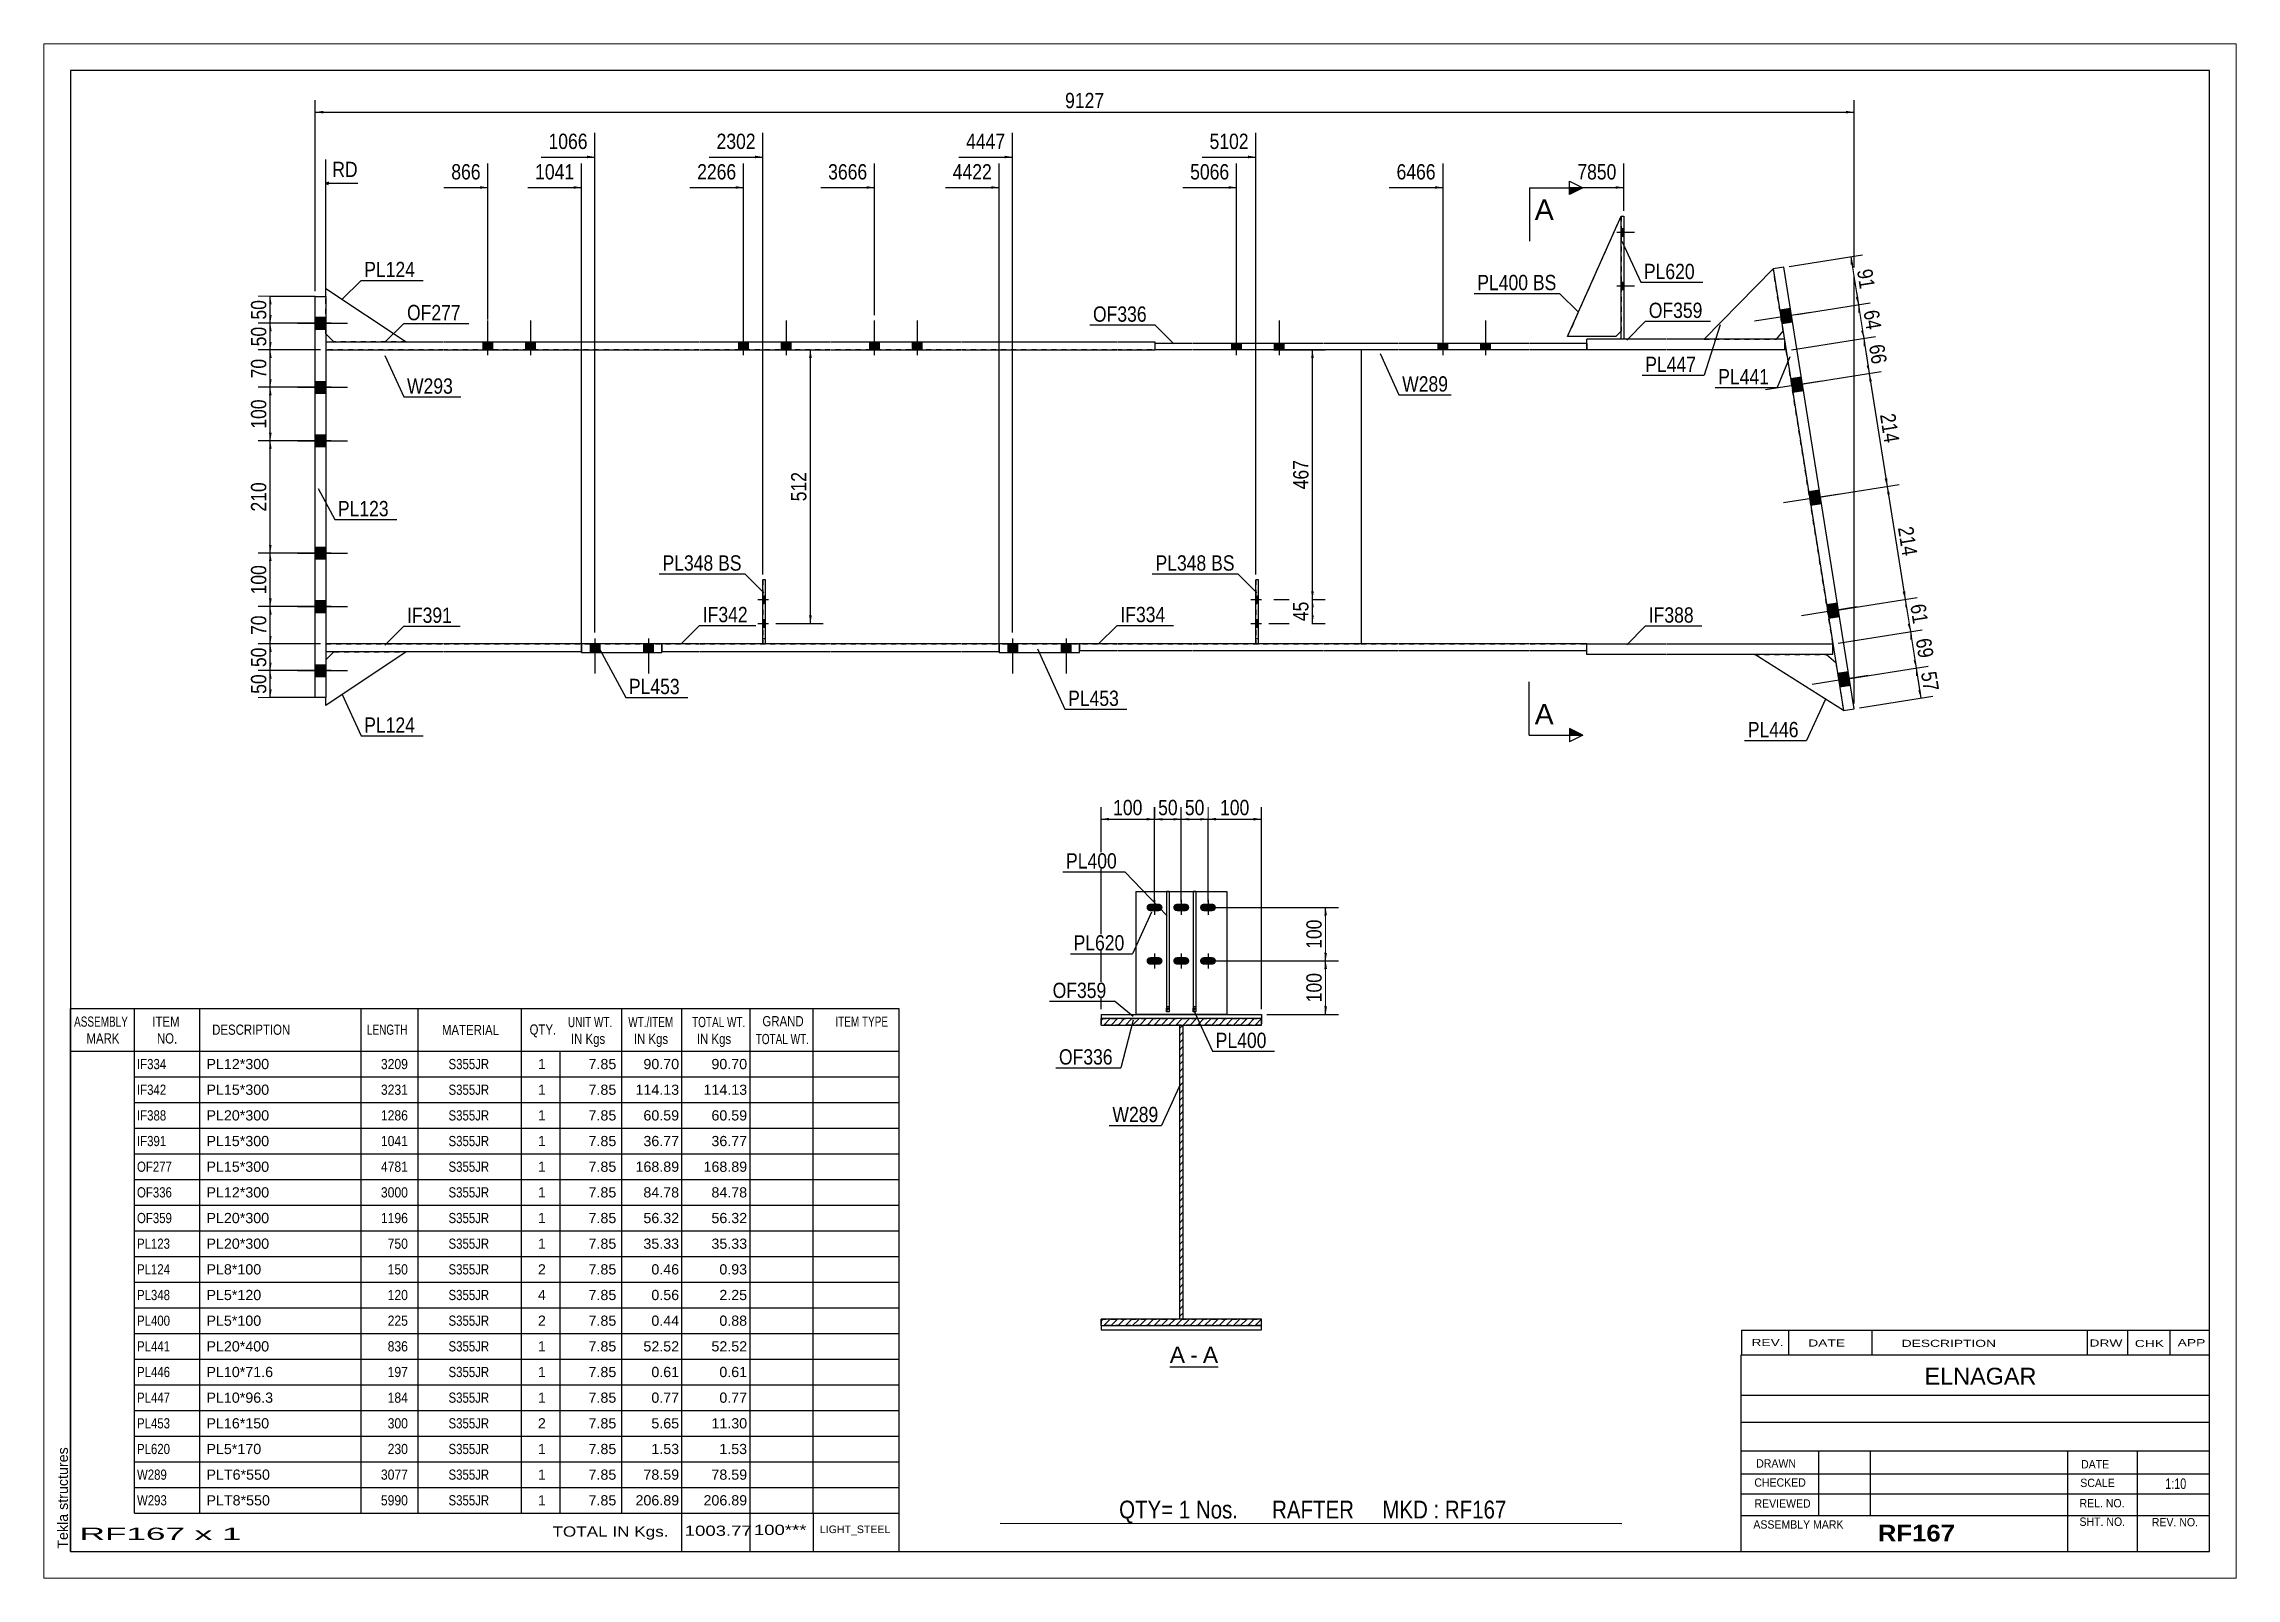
# Paper-space layout 'Layout1' of a CAD drawing. Header units: millimetres. Extents: x 0 to 410, y 0 to 287.
# The model-space entities are those that its viewports show. They can reach past a viewport. Long polylines and large blocks are cut down to what shows.
import ezdxf

# ---------------------------------------------------------------- set-up
doc = ezdxf.new("R2010")
doc.units = ezdxf.units.MM
doc.linetypes.add('DXK_LINE_DOT1', pattern=[1.8814, 0.9407, -0.9407])
doc.linetypes.add('DXK_LINE_DOT2', pattern=[3.9198, 1.9599, -1.9599])
doc.layers.add('Viewport layer', color=7, linetype='Continuous', plot=False)
doc.styles.add('Arial', font='ARIAL.TTF', dxfattribs={"height": 0.2})
doc.styles.add('Arial Bold', font='ARIALBD.TTF', dxfattribs={"height": 0.2})
doc.styles.add('Arial Narrow', font='ARIALN.TTF', dxfattribs={"height": 0.2})

# ---------------------------------------------------------------- blocks, each defined once
blk = doc.blocks.new('Unknown-627307222-6750')
at = {"color": 5, "linetype": 'Continuous'}
for p, q in [((-246.76, 79.75), (-646.76, 79.75)), ((-646.76, 79.75), (-646.76, -197.25)), ((-246.76, -197.25), (-246.76, 79.75)), ((-646.76, -197.25), (-246.76, -197.25))]:
    blk.add_line(p, q, dxfattribs=at)
at = {"color": 174, "linetype": 'Continuous', "style": 'Arial'}
blk.add_text('Tekla structures', height=1.9102, rotation=90, dxfattribs=at).set_placement((-647.26, -196.75))
blk = doc.blocks.new('Unknown-627307222-14 - 4941')
at = {"color": 7, "linetype": 'Continuous'}
blk.add_line((-441.19, -162.74), (-432.16, -162.74), dxfattribs=at)
at = {"color": 0, "linetype": 'Continuous'}
blk.add_wipeout([(-438.34, -161.99), (-438.34, -158.79), (-441.19, -158.79), (-441.19, -161.99)], dxfattribs=at)
blk.add_wipeout([(-435.96, -161.99), (-435.96, -158.79), (-437.38, -158.79), (-437.38, -161.99)], dxfattribs=at)
at = {"color": 96, "linetype": 'Continuous', "style": 'Arial'}
blk.add_text('A', height=3.06, dxfattribs=at).set_placement((-441.19, -161.99))
at = {"color": 0, "linetype": 'Continuous'}
blk.add_wipeout([(-432.16, -161.99), (-432.16, -158.79), (-435, -158.79), (-435, -161.99)], dxfattribs=at)
at = {"color": 96, "linetype": 'Continuous', "style": 'Arial'}
for s, p in [('A', (-435, -161.99)), ('-', (-437.38, -161.99))]:
    blk.add_text(s, height=3.06, dxfattribs=at).set_placement(p)
blk = doc.blocks.new('Part-627307222-8861 - 4763')
at = {"color": 7, "linetype": 'DXK_LINE_DOT1'}
for p, q in [((-517.27, -15.5), (-517.27, -27.5)), ((-516.77, -15.5), (-517.27, -15.5)), ((-516.77, -27.5), (-516.77, -15.5))]:
    blk.add_line(p, q, dxfattribs=at)
blk = doc.blocks.new('Part-627307222-4781 - 4763')
at = {"color": 2, "linetype": 'Continuous'}
for p, q in [((-436.99, 28.7), (-443.99, 28.7)), ((-443.99, 28.7), (-443.99, 27.5)), ((-436.99, 27.5), (-443.99, 27.5)), ((-412.49, 28.7), (-436.89, 28.7)), ((-412.49, 27.5), (-436.89, 27.5)), ((-398.39, 28.7), (-412.39, 28.7)), ((-398.39, 27.5), (-412.39, 27.5)), ((-373.89, 28.7), (-398.29, 28.7)), ((-373.89, 27.5), (-398.29, 27.5)), ((-363.2, 28.7), (-373.79, 28.7)), ((-363.2, 27.5), (-373.79, 27.5)), ((-363.2, 28.7), (-363.2, 27.5))]:
    blk.add_line(p, q, dxfattribs=at)
blk = doc.blocks.new('Part-627307222-4787 - 4763')
at = {"color": 2, "linetype": 'Continuous'}
for p, q in [((-601, 37.5), (-599, 37.5)), ((-601, -37.5), (-601, 37.5)), ((-599, 37.5), (-599, -37.5)), ((-599, -37.5), (-601, -37.5))]:
    blk.add_line(p, q, dxfattribs=at)
blk = doc.blocks.new('Part-627307222-4779 - 4763')
at = {"color": 2, "linetype": 'Continuous'}
for p, q in [((-599, 29), (-577, 29)), ((-599, 29), (-599, 27.5)), ((-576.9, 29), (-529.19, 29)), ((-529.09, 29), (-504.69, 29)), ((-504.59, 29), (-480.19, 29)), ((-480.09, 29), (-451.09, 29)), ((-450.99, 29), (-443.99, 29)), ((-443.99, 29), (-443.99, 27.5)), ((-599, 27.5), (-577, 27.5)), ((-576.9, 27.5), (-529.19, 27.5)), ((-529.09, 27.5), (-504.69, 27.5)), ((-504.59, 27.5), (-480.19, 27.5)), ((-480.09, 27.5), (-451.09, 27.5)), ((-450.99, 27.5), (-443.99, 27.5))]:
    blk.add_line(p, q, dxfattribs=at)
blk = doc.blocks.new('Bolt-627307222-8863 - 4763')
at = {"color": 3, "linetype": 'DXK_LINE_DOT2'}
for p, q in [((-518.22, -19.18), (-514.92, -19.18)), ((-517.27, -18.48), (-516.77, -18.48)), ((-517.27, -19.88), (-516.77, -19.88)), ((-518.22, -23.66), (-514.92, -23.66)), ((-517.27, -22.96), (-516.77, -22.96)), ((-517.27, -24.36), (-516.77, -24.36))]:
    blk.add_line(p, q, dxfattribs=at)
blk = doc.blocks.new('Part-627307222-4783 - 4763')
at = {"color": 2, "linetype": 'Continuous'}
for p, q in [((-451.09, -27.5), (-458.09, -27.5)), ((-458.09, -27.5), (-458.09, -28.7)), ((-458.09, -28.7), (-451.09, -28.7)), ((-436.99, -27.5), (-450.99, -27.5)), ((-450.99, -28.7), (-436.99, -28.7)), ((-412.49, -27.5), (-436.89, -27.5)), ((-436.89, -28.7), (-412.49, -28.7)), ((-398.39, -27.5), (-412.39, -27.5)), ((-412.39, -28.7), (-398.39, -28.7)), ((-373.89, -27.5), (-398.29, -27.5)), ((-398.29, -28.7), (-373.89, -28.7)), ((-363.2, -27.5), (-373.79, -27.5)), ((-373.79, -28.7), (-363.2, -28.7)), ((-363.2, -28.7), (-363.2, -27.5))]:
    blk.add_line(p, q, dxfattribs=at)
blk = doc.blocks.new('Part-627307222-4785 - 4763')
at = {"color": 7, "linetype": 'DXK_LINE_DOT1'}
for p, q in [((-577, 27.5), (-599, 27.5)), ((-599, 27.5), (-599, -27.5)), ((-529.19, 27.5), (-576.9, 27.5)), ((-504.69, 27.5), (-529.09, 27.5)), ((-480.19, 27.5), (-504.59, 27.5)), ((-451.09, 27.5), (-480.09, 27.5)), ((-436.99, 27.5), (-450.99, 27.5)), ((-412.49, 27.5), (-436.89, 27.5)), ((-405.39, 27.5), (-412.39, 27.5)), ((-599, -27.5), (-577, -27.5)), ((-576.9, -27.5), (-529.19, -27.5)), ((-529.09, -27.5), (-504.69, -27.5)), ((-504.59, -27.5), (-480.19, -27.5)), ((-480.09, -27.5), (-451.09, -27.5)), ((-450.99, -27.5), (-436.99, -27.5)), ((-436.89, -27.5), (-412.49, -27.5)), ((-412.39, -27.5), (-405.39, -27.5))]:
    blk.add_line(p, q, dxfattribs=at)
at = {"color": 2, "linetype": 'Continuous'}
blk.add_line((-405.39, 27.5), (-405.39, -27.5), dxfattribs=at)
blk = doc.blocks.new('Part-627307222-4786 - 4763')
at = {"color": 2, "linetype": 'Continuous'}
for p, q in [((-529.19, -27.5), (-536.19, -27.5)), ((-536.19, -27.5), (-536.19, -29)), ((-504.69, -27.5), (-529.09, -27.5)), ((-480.19, -27.5), (-504.59, -27.5)), ((-473.09, -27.5), (-480.09, -27.5)), ((-473.09, -27.5), (-473.09, -29)), ((-529.19, -29), (-536.19, -29)), ((-504.69, -29), (-529.09, -29)), ((-480.19, -29), (-504.59, -29)), ((-473.09, -29), (-480.09, -29))]:
    blk.add_line(p, q, dxfattribs=at)
blk = doc.blocks.new('Part-627307222-4790 - 4763')
at = {"color": 2, "linetype": 'Continuous'}
for p, q in [((-584, -29), (-599, -39)), ((-597.5, -29), (-599, -30.5)), ((-599, -39), (-599, -37.5))]:
    blk.add_line(p, q, dxfattribs=at)
at = {"color": 7, "linetype": 'DXK_LINE_DOT1'}
for p, q in [((-599, -30.5), (-599, -37.5)), ((-597.5, -29), (-584, -29))]:
    blk.add_line(p, q, dxfattribs=at)
blk = doc.blocks.new('Part-627307222-4792 - 4763')
at = {"color": 2, "linetype": 'Continuous'}
for p, q in [((-599, 37.5), (-599, 39)), ((-599, 39), (-584, 29)), ((-597.5, 29), (-599, 30.5))]:
    blk.add_line(p, q, dxfattribs=at)
at = {"color": 7, "linetype": 'DXK_LINE_DOT1'}
for p, q in [((-599, 30.5), (-599, 37.5)), ((-584, 29), (-597.5, 29))]:
    blk.add_line(p, q, dxfattribs=at)
blk = doc.blocks.new('Part-627307222-4794 - 4763')
at = {"color": 2, "linetype": 'Continuous'}
for p, q in [((-326.35, 42.96), (-328.33, 42.65)), ((-328.33, 42.65), (-315.2, -39.94)), ((-313.22, -39.63), (-326.35, 42.96)), ((-315.2, -39.94), (-313.22, -39.63))]:
    blk.add_line(p, q, dxfattribs=at)
blk = doc.blocks.new('Part-627307222-4795 - 4763')
at = {"color": 2, "linetype": 'Continuous'}
for p, q in [((-363.2, -29.5), (-363.2, -27.5)), ((-363.2, -27.5), (-348.34, -27.5)), ((-348.24, -27.5), (-317.17, -27.5)), ((-317.17, -29.5), (-317.17, -27.5)), ((-348.34, -29.5), (-363.2, -29.5)), ((-317.17, -29.5), (-348.24, -29.5))]:
    blk.add_line(p, q, dxfattribs=at)
blk = doc.blocks.new('Part-627307222-4796 - 4763')
at = {"color": 2, "linetype": 'Continuous'}
for p, q in [((-348.34, 29.5), (-363.2, 29.5)), ((-363.2, 27.5), (-363.2, 29.5)), ((-326.24, 29.5), (-348.24, 29.5)), ((-326.24, 29.5), (-326.24, 27.5)), ((-348.34, 27.5), (-363.2, 27.5)), ((-326.24, 27.5), (-348.24, 27.5))]:
    blk.add_line(p, q, dxfattribs=at)
at = {"color": 7, "linetype": 'DXK_LINE_DOT1'}
blk.add_line((-326.24, 29.5), (-326.24, 29.5), dxfattribs=at)
blk = doc.blocks.new('Part-627307222-4797 - 4763')
at = {"color": 7, "linetype": 'DXK_LINE_DOT1'}
for p, q in [((-331.84, -29.47), (-318.36, -29.5)), ((-331.84, -29.47), (-331.8, -29.5)), ((-318.36, -29.5), (-318.35, -29.5)), ((-316.62, -30.98), (-315.2, -39.94))]:
    blk.add_line(p, q, dxfattribs=at)
at = {"color": 2, "linetype": 'Continuous'}
for p, q in [((-315.2, -39.94), (-331.8, -29.5)), ((-318.35, -29.5), (-316.62, -30.98))]:
    blk.add_line(p, q, dxfattribs=at)
blk = doc.blocks.new('Part-627307222-4798 - 4763')
at = {"color": 2, "linetype": 'Continuous'}
for p, q in [((-328.33, 42.65), (-341.24, 29.5)), ((-327.74, 29.5), (-326.47, 30.98))]:
    blk.add_line(p, q, dxfattribs=at)
at = {"color": 7, "linetype": 'DXK_LINE_DOT1'}
for p, q in [((-326.47, 30.98), (-328.33, 42.65)), ((-341.24, 29.5), (-327.74, 29.5))]:
    blk.add_line(p, q, dxfattribs=at)
blk = doc.blocks.new('Part-627307222-4799 - 4763')
at = {"color": 2, "linetype": 'Continuous'}
for p, q in [((-473.09, -29.1), (-473.09, -27.5)), ((-458.09, -27.5), (-473.09, -27.5)), ((-458.09, -29.1), (-458.09, -27.5)), ((-473.09, -29.1), (-458.09, -29.1))]:
    blk.add_line(p, q, dxfattribs=at)
blk = doc.blocks.new('Part-627307222-4800 - 4763')
at = {"color": 2, "linetype": 'Continuous'}
for p, q in [((-551.19, -29.1), (-551.19, -27.5)), ((-536.19, -27.5), (-551.19, -27.5)), ((-536.19, -29.1), (-536.19, -27.5)), ((-551.19, -29.1), (-536.19, -29.1))]:
    blk.add_line(p, q, dxfattribs=at)
blk = doc.blocks.new('Part-627307222-4801 - 4763')
at = {"color": 2, "linetype": 'Continuous'}
for p, q in [((-577, -27.5), (-599, -27.5)), ((-599, -27.5), (-599, -29)), ((-551.19, -27.5), (-576.9, -27.5)), ((-551.19, -27.5), (-551.19, -29)), ((-577, -29), (-599, -29)), ((-551.19, -29), (-576.9, -29))]:
    blk.add_line(p, q, dxfattribs=at)
blk = doc.blocks.new('Part-627307222-4802 - 4763')
at = {"color": 2, "linetype": 'Continuous'}
for p, q in [((-356.79, 29.5), (-356.79, 52.5)), ((-356.79, 52.5), (-356.29, 52.5)), ((-356.29, 52.5), (-356.29, 29.5))]:
    blk.add_line(p, q, dxfattribs=at)
at = {"color": 7, "linetype": 'DXK_LINE_DOT1'}
blk.add_line((-356.29, 29.5), (-356.79, 29.5), dxfattribs=at)
blk = doc.blocks.new('Part-627307222-4803 - 4763')
at = {"color": 2, "linetype": 'Continuous'}
for p, q in [((-366.79, 30), (-356.79, 52.5)), ((-357.79, 30), (-366.79, 30)), ((-356.79, 31), (-357.79, 30))]:
    blk.add_line(p, q, dxfattribs=at)
at = {"color": 7, "linetype": 'DXK_LINE_DOT1'}
blk.add_line((-356.79, 52.5), (-356.79, 31), dxfattribs=at)
blk = doc.blocks.new('Part-627307222-4804 - 4763')
at = {"color": 7, "linetype": 'DXK_LINE_DOT1'}
for p, q in [((-366.79, 30), (-356.79, 52.5)), ((-357.79, 30), (-366.79, 30)), ((-356.79, 31), (-357.79, 30))]:
    blk.add_line(p, q, dxfattribs=at)
blk = doc.blocks.new('Part-627307222-4805 - 4763')
at = {"color": 2, "linetype": 'Continuous'}
for p, q in [((-425.07, -27.5), (-425.07, -15.5)), ((-424.57, -15.5), (-425.07, -15.5)), ((-424.57, -27.5), (-424.57, -15.5))]:
    blk.add_line(p, q, dxfattribs=at)
at = {"color": 7, "linetype": 'DXK_LINE_DOT1'}
for p, q in [((-425.07, -26.5), (-424.57, -26.5)), ((-425.07, -27.5), (-424.57, -27.5))]:
    blk.add_line(p, q, dxfattribs=at)
blk = doc.blocks.new('Part-627307222-4806 - 4763')
at = {"color": 7, "linetype": 'DXK_LINE_DOT1'}
for p, q in [((-425.07, -15.5), (-425.07, -27.5)), ((-424.57, -15.5), (-425.07, -15.5)), ((-424.57, -27.5), (-424.57, -15.5))]:
    blk.add_line(p, q, dxfattribs=at)
blk = doc.blocks.new('Part-627307222-4807 - 4763')
at = {"color": 7, "linetype": 'DXK_LINE_DOT1'}
for p, q in [((-398.39, 27.5), (-405.39, 27.5)), ((-405.39, 27.5), (-405.39, -27.5)), ((-373.89, 27.5), (-398.29, 27.5)), ((-348.34, 27.5), (-373.79, 27.5)), ((-326.24, 27.5), (-348.24, 27.5)), ((-317.17, -27.5), (-325.92, 27.5)), ((-405.39, -27.5), (-398.39, -27.5)), ((-398.29, -27.5), (-373.89, -27.5)), ((-373.79, -27.5), (-348.34, -27.5)), ((-348.24, -27.5), (-317.17, -27.5))]:
    blk.add_line(p, q, dxfattribs=at)
at = {"color": 2, "linetype": 'Continuous'}
blk.add_line((-325.92, 27.5), (-326.24, 27.5), dxfattribs=at)
blk = doc.blocks.new('Bolt-627307222-4808 - 4763')
at = {"linetype": 'Continuous'}
for points in [[(-495.49, 29), (-497.29, 29), (-497.29, 27.5), (-495.49, 27.5)], [(-495.49, 29), (-497.29, 29), (-497.29, 27.5), (-495.49, 27.5)], [(-487.49, 29), (-489.29, 29), (-489.29, 27.5), (-487.49, 27.5)], [(-487.49, 29), (-489.29, 29), (-489.29, 27.5), (-487.49, 27.5)]]:
    blk.add_hatch(color=3, dxfattribs=at).paths.add_polyline_path(points)
at = {"color": 3, "linetype": 'Continuous'}
for p, q in [((-496.39, 26.5), (-496.39, 33)), ((-496.39, 26.5), (-496.39, 33)), ((-488.39, 26.5), (-488.39, 33)), ((-488.39, 26.5), (-488.39, 33)), ((-497.29, 27.5), (-497.29, 29)), ((-497.29, 27.5), (-497.29, 29)), ((-495.49, 27.5), (-495.49, 29)), ((-495.49, 27.5), (-495.49, 29)), ((-489.29, 27.5), (-489.29, 29)), ((-489.29, 27.5), (-489.29, 29)), ((-487.49, 27.5), (-487.49, 29)), ((-487.49, 27.5), (-487.49, 29))]:
    blk.add_line(p, q, dxfattribs=at)
blk = doc.blocks.new('Bolt-627307222-4809 - 4763')
at = {"linetype": 'Continuous'}
for points in [[(-519.99, 29), (-521.79, 29), (-521.79, 27.5), (-519.99, 27.5)], [(-519.99, 29), (-521.79, 29), (-521.79, 27.5), (-519.99, 27.5)], [(-511.99, 29), (-513.79, 29), (-513.79, 27.5), (-511.99, 27.5)], [(-511.99, 29), (-513.79, 29), (-513.79, 27.5), (-511.99, 27.5)]]:
    blk.add_hatch(color=3, dxfattribs=at).paths.add_polyline_path(points)
at = {"color": 3, "linetype": 'Continuous'}
for p, q in [((-520.89, 26.5), (-520.89, 33)), ((-520.89, 26.5), (-520.89, 33)), ((-512.89, 26.5), (-512.89, 33)), ((-512.89, 26.5), (-512.89, 33)), ((-521.79, 27.5), (-521.79, 29)), ((-521.79, 27.5), (-521.79, 29)), ((-519.99, 27.5), (-519.99, 29)), ((-519.99, 27.5), (-519.99, 29)), ((-513.79, 27.5), (-513.79, 29)), ((-513.79, 27.5), (-513.79, 29)), ((-511.99, 27.5), (-511.99, 29)), ((-511.99, 27.5), (-511.99, 29))]:
    blk.add_line(p, q, dxfattribs=at)
blk = doc.blocks.new('Bolt-627307222-4810 - 4763')
at = {"linetype": 'Continuous'}
for points in [[(-567.8, 29), (-569.6, 29), (-569.6, 27.5), (-567.8, 27.5)], [(-567.8, 29), (-569.6, 29), (-569.6, 27.5), (-567.8, 27.5)], [(-559.8, 29), (-561.6, 29), (-561.6, 27.5), (-559.8, 27.5)], [(-559.8, 29), (-561.6, 29), (-561.6, 27.5), (-559.8, 27.5)]]:
    blk.add_hatch(color=3, dxfattribs=at).paths.add_polyline_path(points)
at = {"color": 3, "linetype": 'Continuous'}
for p, q in [((-568.7, 26.5), (-568.7, 33)), ((-568.7, 26.5), (-568.7, 33)), ((-560.7, 26.5), (-560.7, 33)), ((-560.7, 26.5), (-560.7, 33)), ((-569.6, 27.5), (-569.6, 29)), ((-569.6, 27.5), (-569.6, 29)), ((-567.8, 27.5), (-567.8, 29)), ((-567.8, 27.5), (-567.8, 29)), ((-561.6, 27.5), (-561.6, 29)), ((-561.6, 27.5), (-561.6, 29)), ((-559.8, 27.5), (-559.8, 29)), ((-559.8, 27.5), (-559.8, 29))]:
    blk.add_line(p, q, dxfattribs=at)
blk = doc.blocks.new('Bolt-627307222-4814 - 4763')
at = {"linetype": 'Continuous'}
for points in [[(-389.19, 28.7), (-390.99, 28.7), (-390.99, 27.5), (-389.19, 27.5)], [(-389.19, 28.7), (-390.99, 28.7), (-390.99, 27.5), (-389.19, 27.5)], [(-381.19, 28.7), (-382.99, 28.7), (-382.99, 27.5), (-381.19, 27.5)], [(-381.19, 28.7), (-382.99, 28.7), (-382.99, 27.5), (-381.19, 27.5)]]:
    blk.add_hatch(color=3, dxfattribs=at).paths.add_polyline_path(points)
at = {"color": 3, "linetype": 'Continuous'}
for p, q in [((-390.09, 26.5), (-390.09, 33)), ((-390.09, 26.5), (-390.09, 33)), ((-382.09, 26.5), (-382.09, 33)), ((-382.09, 26.5), (-382.09, 33)), ((-390.99, 27.5), (-390.99, 28.7)), ((-390.99, 27.5), (-390.99, 28.7)), ((-389.19, 27.5), (-389.19, 28.7)), ((-389.19, 27.5), (-389.19, 28.7)), ((-382.99, 27.5), (-382.99, 28.7)), ((-382.99, 27.5), (-382.99, 28.7)), ((-381.19, 27.5), (-381.19, 28.7)), ((-381.19, 27.5), (-381.19, 28.7))]:
    blk.add_line(p, q, dxfattribs=at)
blk = doc.blocks.new('Bolt-627307222-4815 - 4763')
at = {"linetype": 'Continuous'}
for points in [[(-427.79, 28.7), (-429.59, 28.7), (-429.59, 27.5), (-427.79, 27.5)], [(-427.79, 28.7), (-429.59, 28.7), (-429.59, 27.5), (-427.79, 27.5)], [(-419.79, 28.7), (-421.59, 28.7), (-421.59, 27.5), (-419.79, 27.5)], [(-419.79, 28.7), (-421.59, 28.7), (-421.59, 27.5), (-419.79, 27.5)]]:
    blk.add_hatch(color=3, dxfattribs=at).paths.add_polyline_path(points)
at = {"color": 3, "linetype": 'Continuous'}
for p, q in [((-428.69, 26.5), (-428.69, 33)), ((-428.69, 26.5), (-428.69, 33)), ((-420.69, 26.5), (-420.69, 33)), ((-420.69, 26.5), (-420.69, 33)), ((-429.59, 27.5), (-429.59, 28.7)), ((-429.59, 27.5), (-429.59, 28.7)), ((-427.79, 27.5), (-427.79, 28.7)), ((-427.79, 27.5), (-427.79, 28.7)), ((-421.59, 27.5), (-421.59, 28.7)), ((-421.59, 27.5), (-421.59, 28.7)), ((-419.79, 27.5), (-419.79, 28.7)), ((-419.79, 27.5), (-419.79, 28.7))]:
    blk.add_line(p, q, dxfattribs=at)
blk = doc.blocks.new('Bolt-627307222-4818 - 4763')
at = {"linetype": 'Continuous'}
for points in [[(-601, 33.6), (-601, 31.4), (-599, 31.4), (-599, 33.6)], [(-601, 33.6), (-601, 31.4), (-599, 31.4), (-599, 33.6)], [(-601, 21.6), (-601, 19.4), (-599, 19.4), (-599, 21.6)], [(-601, 21.6), (-601, 19.4), (-599, 19.4), (-599, 21.6)], [(-601, 11.6), (-601, 9.4), (-599, 9.4), (-599, 11.6)], [(-601, 11.6), (-601, 9.4), (-599, 9.4), (-599, 11.6)], [(-601, -9.4), (-601, -11.6), (-599, -11.6), (-599, -9.4)], [(-601, -9.4), (-601, -11.6), (-599, -11.6), (-599, -9.4)], [(-601, -19.4), (-601, -21.6), (-599, -21.6), (-599, -19.4)], [(-601, -19.4), (-601, -21.6), (-599, -21.6), (-599, -19.4)], [(-601, -31.4), (-601, -33.6), (-599, -33.6), (-599, -31.4)], [(-601, -31.4), (-601, -33.6), (-599, -33.6), (-599, -31.4)]]:
    blk.add_hatch(color=3, dxfattribs=at).paths.add_polyline_path(points)
at = {"color": 3, "linetype": 'Continuous'}
for p, q in [((-601, 33.6), (-599, 33.6)), ((-601, 33.6), (-599, 33.6)), ((-604.34, 32.5), (-595, 32.5)), ((-604.34, 32.5), (-595, 32.5)), ((-601, 31.4), (-599, 31.4)), ((-601, 31.4), (-599, 31.4)), ((-604.34, 20.5), (-595, 20.5)), ((-604.34, 20.5), (-595, 20.5)), ((-601, 21.6), (-599, 21.6)), ((-601, 21.6), (-599, 21.6)), ((-601, 19.4), (-599, 19.4)), ((-601, 19.4), (-599, 19.4)), ((-604.34, 10.5), (-595, 10.5)), ((-604.34, 10.5), (-595, 10.5)), ((-601, 11.6), (-599, 11.6)), ((-601, 11.6), (-599, 11.6)), ((-601, 9.4), (-599, 9.4)), ((-601, 9.4), (-599, 9.4)), ((-604.34, -10.5), (-595, -10.5)), ((-604.34, -10.5), (-595, -10.5)), ((-601, -9.4), (-599, -9.4)), ((-601, -9.4), (-599, -9.4)), ((-601, -11.6), (-599, -11.6)), ((-601, -11.6), (-599, -11.6)), ((-604.34, -20.5), (-595, -20.5)), ((-604.34, -20.5), (-595, -20.5)), ((-601, -19.4), (-599, -19.4)), ((-601, -19.4), (-599, -19.4)), ((-601, -21.6), (-599, -21.6)), ((-601, -21.6), (-599, -21.6)), ((-604.34, -32.5), (-595, -32.5)), ((-604.34, -32.5), (-595, -32.5)), ((-601, -31.4), (-599, -31.4)), ((-601, -31.4), (-599, -31.4)), ((-601, -33.6), (-599, -33.6)), ((-601, -33.6), (-599, -33.6))]:
    blk.add_line(p, q, dxfattribs=at)
blk = doc.blocks.new('Bolt-627307222-4821 - 4763')
at = {"linetype": 'Continuous'}
for points in [[(-324.72, 32.67), (-325.12, 35.23), (-327.1, 34.92), (-326.69, 32.35)], [(-324.72, 32.67), (-325.12, 35.23), (-327.1, 34.92), (-326.69, 32.35)], [(-322.68, 19.83), (-323.08, 22.4), (-325.06, 22.08), (-324.65, 19.51)], [(-322.68, 19.83), (-323.08, 22.4), (-325.06, 22.08), (-324.65, 19.51)], [(-319.31, -1.31), (-319.72, 1.26), (-321.7, 0.95), (-321.29, -1.62)], [(-319.31, -1.31), (-319.72, 1.26), (-321.7, 0.95), (-321.29, -1.62)], [(-315.95, -22.44), (-316.36, -19.87), (-318.34, -20.19), (-317.93, -22.76)], [(-315.95, -22.44), (-316.36, -19.87), (-318.34, -20.19), (-317.93, -22.76)], [(-313.91, -35.28), (-314.32, -32.71), (-316.3, -33.03), (-315.89, -35.59)], [(-313.91, -35.28), (-314.32, -32.71), (-316.3, -33.03), (-315.89, -35.59)]]:
    blk.add_hatch(color=3, dxfattribs=at).paths.add_polyline_path(points)
at = {"color": 3, "linetype": 'Continuous'}
for p, q in [((-321.38, 34.51), (-331.83, 32.85)), ((-321.38, 34.51), (-331.83, 32.85)), ((-325.12, 35.23), (-327.1, 34.92)), ((-325.12, 35.23), (-327.1, 34.92)), ((-324.72, 32.67), (-326.69, 32.35)), ((-324.72, 32.67), (-326.69, 32.35)), ((-319.33, 21.68), (-329.79, 20.01)), ((-319.33, 21.68), (-329.79, 20.01)), ((-323.08, 22.4), (-325.06, 22.08)), ((-323.08, 22.4), (-325.06, 22.08)), ((-322.68, 19.83), (-324.65, 19.51)), ((-322.68, 19.83), (-324.65, 19.51)), ((-315.97, 0.54), (-326.43, -1.12)), ((-315.97, 0.54), (-326.43, -1.12)), ((-319.72, 1.26), (-321.7, 0.95)), ((-319.72, 1.26), (-321.7, 0.95)), ((-319.31, -1.31), (-321.29, -1.62)), ((-319.31, -1.31), (-321.29, -1.62)), ((-316.36, -19.87), (-318.34, -20.19)), ((-316.36, -19.87), (-318.34, -20.19)), ((-312.61, -20.59), (-323.07, -22.26)), ((-312.61, -20.59), (-323.07, -22.26)), ((-315.95, -22.44), (-317.93, -22.76)), ((-315.95, -22.44), (-317.93, -22.76)), ((-314.32, -32.71), (-316.3, -33.03)), ((-314.32, -32.71), (-316.3, -33.03)), ((-310.57, -33.43), (-321.03, -35.1)), ((-310.57, -33.43), (-321.03, -35.1)), ((-313.91, -35.28), (-315.89, -35.59)), ((-313.91, -35.28), (-315.89, -35.59))]:
    blk.add_line(p, q, dxfattribs=at)
blk = doc.blocks.new('Bolt-627307222-4823 - 4763')
at = {"linetype": 'Continuous'}
for points in [[(-469.69, -27.5), (-471.49, -27.5), (-471.49, -29.1), (-469.69, -29.1)], [(-469.69, -27.5), (-471.49, -27.5), (-471.49, -29.1), (-469.69, -29.1)], [(-459.69, -27.5), (-461.49, -27.5), (-461.49, -29.1), (-459.69, -29.1)], [(-459.69, -27.5), (-461.49, -27.5), (-461.49, -29.1), (-459.69, -29.1)]]:
    blk.add_hatch(color=3, dxfattribs=at).paths.add_polyline_path(points)
at = {"color": 3, "linetype": 'Continuous'}
for p, q in [((-471.49, -27.5), (-471.49, -29.1)), ((-471.49, -27.5), (-471.49, -29.1)), ((-470.59, -26.5), (-470.59, -33)), ((-470.59, -26.5), (-470.59, -33)), ((-469.69, -27.5), (-469.69, -29.1)), ((-469.69, -27.5), (-469.69, -29.1)), ((-461.49, -27.5), (-461.49, -29.1)), ((-461.49, -27.5), (-461.49, -29.1)), ((-460.59, -26.5), (-460.59, -33)), ((-460.59, -26.5), (-460.59, -33)), ((-459.69, -27.5), (-459.69, -29.1)), ((-459.69, -27.5), (-459.69, -29.1))]:
    blk.add_line(p, q, dxfattribs=at)
blk = doc.blocks.new('Bolt-627307222-4824 - 4763')
at = {"linetype": 'Continuous'}
for points in [[(-547.79, -27.5), (-549.59, -27.5), (-549.59, -29.1), (-547.79, -29.1)], [(-547.79, -27.5), (-549.59, -27.5), (-549.59, -29.1), (-547.79, -29.1)], [(-537.79, -27.5), (-539.59, -27.5), (-539.59, -29.1), (-537.79, -29.1)], [(-537.79, -27.5), (-539.59, -27.5), (-539.59, -29.1), (-537.79, -29.1)]]:
    blk.add_hatch(color=3, dxfattribs=at).paths.add_polyline_path(points)
at = {"color": 3, "linetype": 'Continuous'}
for p, q in [((-549.59, -27.5), (-549.59, -29.1)), ((-549.59, -27.5), (-549.59, -29.1)), ((-548.69, -26.5), (-548.69, -33)), ((-548.69, -26.5), (-548.69, -33)), ((-547.79, -27.5), (-547.79, -29.1)), ((-547.79, -27.5), (-547.79, -29.1)), ((-539.59, -27.5), (-539.59, -29.1)), ((-539.59, -27.5), (-539.59, -29.1)), ((-538.69, -26.5), (-538.69, -33)), ((-538.69, -26.5), (-538.69, -33)), ((-537.79, -27.5), (-537.79, -29.1)), ((-537.79, -27.5), (-537.79, -29.1))]:
    blk.add_line(p, q, dxfattribs=at)
blk = doc.blocks.new('Bolt-627307222-4825 - 4763')
at = {"linetype": 'Continuous'}
for points in [[(-356.29, 48.8), (-356.29, 50.2), (-356.79, 50.2), (-356.79, 48.8)], [(-356.29, 48.8), (-356.29, 50.2), (-356.79, 50.2), (-356.79, 48.8)], [(-356.29, 48.8), (-356.29, 50.2), (-356.79, 50.2), (-356.79, 48.8)], [(-356.29, 38.8), (-356.29, 40.2), (-356.79, 40.2), (-356.79, 38.8)], [(-356.29, 38.8), (-356.29, 40.2), (-356.79, 40.2), (-356.79, 38.8)], [(-356.29, 38.8), (-356.29, 40.2), (-356.79, 40.2), (-356.79, 38.8)]]:
    blk.add_hatch(color=3, dxfattribs=at).paths.add_polyline_path(points)
at = {"color": 3, "linetype": 'Continuous'}
for p, q in [((-357.59, 49.5), (-354.29, 49.5)), ((-357.59, 49.5), (-354.29, 49.5)), ((-357.59, 49.5), (-354.29, 49.5)), ((-356.79, 50.2), (-356.29, 50.2)), ((-356.79, 50.2), (-356.29, 50.2)), ((-356.79, 50.2), (-356.29, 50.2)), ((-356.79, 48.8), (-356.29, 48.8)), ((-356.79, 48.8), (-356.29, 48.8)), ((-356.79, 48.8), (-356.29, 48.8)), ((-357.59, 39.5), (-354.29, 39.5)), ((-357.59, 39.5), (-354.29, 39.5)), ((-357.59, 39.5), (-354.29, 39.5)), ((-356.79, 40.2), (-356.29, 40.2)), ((-356.79, 40.2), (-356.29, 40.2)), ((-356.79, 40.2), (-356.29, 40.2)), ((-356.79, 38.8), (-356.29, 38.8)), ((-356.79, 38.8), (-356.29, 38.8)), ((-356.79, 38.8), (-356.29, 38.8))]:
    blk.add_line(p, q, dxfattribs=at)
blk = doc.blocks.new('Bolt-627307222-4826 - 4763')
at = {"linetype": 'Continuous'}
for points in [[(-424.57, -19.88), (-424.57, -18.48), (-425.07, -18.48), (-425.07, -19.88)], [(-424.57, -24.36), (-424.57, -22.96), (-425.07, -22.96), (-425.07, -24.36)]]:
    blk.add_hatch(color=3, dxfattribs=at).paths.add_polyline_path(points)
at = {"color": 3, "linetype": 'Continuous'}
for p, q in [((-425.87, -19.18), (-424.57, -19.18)), ((-425.07, -18.48), (-424.57, -18.48)), ((-425.07, -19.88), (-424.57, -19.88)), ((-425.87, -23.66), (-424.57, -23.66)), ((-425.07, -22.96), (-424.57, -22.96)), ((-425.07, -24.36), (-424.57, -24.36))]:
    blk.add_line(p, q, dxfattribs=at)
blk = doc.blocks.new('Bolt-627307222-4827 - 4763')
at = {"color": 3, "linetype": 'DXK_LINE_DOT2'}
for p, q in [((-426.02, -19.18), (-422.72, -19.18)), ((-425.07, -18.48), (-424.57, -18.48)), ((-425.07, -19.88), (-424.57, -19.88)), ((-426.02, -23.66), (-422.72, -23.66)), ((-425.07, -22.96), (-424.57, -22.96)), ((-425.07, -24.36), (-424.57, -24.36))]:
    blk.add_line(p, q, dxfattribs=at)
blk = doc.blocks.new('Part-627307222-8860 - 4763')
at = {"color": 2, "linetype": 'Continuous'}
for p, q in [((-517.27, -27.5), (-517.27, -15.5)), ((-516.77, -15.5), (-517.27, -15.5)), ((-516.77, -27.5), (-516.77, -15.5))]:
    blk.add_line(p, q, dxfattribs=at)
at = {"color": 7, "linetype": 'DXK_LINE_DOT1'}
for p, q in [((-517.27, -26.5), (-516.77, -26.5)), ((-517.27, -27.5), (-516.77, -27.5))]:
    blk.add_line(p, q, dxfattribs=at)
blk = doc.blocks.new('Bolt-627307222-8862 - 4763')
at = {"linetype": 'Continuous'}
for points in [[(-516.77, -19.88), (-516.77, -18.48), (-517.27, -18.48), (-517.27, -19.88)], [(-516.77, -24.36), (-516.77, -22.96), (-517.27, -22.96), (-517.27, -24.36)]]:
    blk.add_hatch(color=3, dxfattribs=at).paths.add_polyline_path(points)
at = {"color": 3, "linetype": 'Continuous'}
for p, q in [((-518.07, -19.18), (-516.77, -19.18)), ((-517.27, -18.48), (-516.77, -18.48)), ((-517.27, -19.88), (-516.77, -19.88)), ((-518.07, -23.66), (-516.77, -23.66)), ((-517.27, -22.96), (-516.77, -22.96)), ((-517.27, -24.36), (-516.77, -24.36))]:
    blk.add_line(p, q, dxfattribs=at)
blk = doc.blocks.new('Part-627307222-4944 - 4941')
at = {"linetype": 'Continuous'}
h = blk.add_hatch(dxfattribs=at)
h.set_pattern_fill('', scale=0.3, style=0, pattern_type=0)
h.set_pattern_definition([(45, (-424.0441, -97.5918), (-0.67352, 0.67352), [])])
h.paths.add_polyline_path([(-424.04, -98.79), (-424.04, -97.59), (-454.04, -97.59), (-454.04, -98.79)])
at = {"color": 2, "linetype": 'Continuous'}
for p, q in [((-454.04, -97.59), (-454.04, -97.59)), ((-454.04, -98.79), (-454.04, -97.59)), ((-424.04, -97.59), (-454.04, -97.59)), ((-424.04, -97.59), (-424.04, -97.59)), ((-424.04, -98.79), (-424.04, -97.59)), ((-454.04, -98.79), (-454.04, -98.79)), ((-454.04, -98.79), (-424.04, -98.79)), ((-424.04, -98.79), (-424.04, -98.79))]:
    blk.add_line(p, q, dxfattribs=at)
at = {"color": 7, "linetype": 'DXK_LINE_DOT1'}
for p, q in [((-454.04, -97.59), (-454.04, -98.79)), ((-454.04, -97.59), (-424.04, -97.59)), ((-424.04, -97.59), (-424.04, -98.79)), ((-424.04, -98.79), (-454.04, -98.79))]:
    blk.add_line(p, q, dxfattribs=at)
blk = doc.blocks.new('Part-627307222-4946 - 4941')
at = {"linetype": 'Continuous'}
h = blk.add_hatch(dxfattribs=at)
h.set_pattern_fill('', scale=0.3, style=0, pattern_type=0)
h.set_pattern_definition([(45, (-424.0441, -153.7918), (-0.67352, 0.67352), [])])
h.paths.add_polyline_path([(-424.04, -154.99), (-424.04, -153.79), (-454.04, -153.79), (-454.04, -154.99)])
at = {"color": 2, "linetype": 'Continuous'}
for p, q in [((-454.04, -153.79), (-454.04, -153.79)), ((-454.04, -154.99), (-454.04, -153.79)), ((-424.04, -153.79), (-454.04, -153.79)), ((-454.04, -154.99), (-454.04, -154.99)), ((-454.04, -154.99), (-424.04, -154.99)), ((-424.04, -153.79), (-424.04, -153.79)), ((-424.04, -154.99), (-424.04, -153.79)), ((-424.04, -154.99), (-424.04, -154.99))]:
    blk.add_line(p, q, dxfattribs=at)
at = {"color": 7, "linetype": 'DXK_LINE_DOT1'}
for p, q in [((-454.04, -153.79), (-454.04, -154.99)), ((-454.04, -153.79), (-424.04, -153.79)), ((-424.04, -154.99), (-454.04, -154.99)), ((-424.04, -154.99), (-424.04, -153.79))]:
    blk.add_line(p, q, dxfattribs=at)
blk = doc.blocks.new('Part-627307222-4966 - 4941')
at = {"linetype": 'Continuous'}
h = blk.add_hatch(dxfattribs=at)
h.set_pattern_fill('', scale=0.3, style=0, pattern_type=0)
h.set_pattern_definition([(45, (-436.2941, -95.6539), (-0.6735, 0.6735), [])])
h.paths.add_polyline_path([(-436.29, -96.29), (-436.29, -95.65), (-436.79, -95.65), (-436.79, -96.29)])
at = {"color": 2, "linetype": 'Continuous'}
for p, q in [((-436.79, -73.79), (-436.79, -95.65)), ((-436.29, -73.79), (-436.79, -73.79)), ((-436.29, -73.79), (-436.29, -95.65)), ((-436.79, -96.29), (-436.79, -95.65)), ((-436.79, -95.65), (-436.29, -95.65)), ((-436.29, -96.29), (-436.79, -96.29)), ((-436.29, -95.65), (-436.29, -96.29))]:
    blk.add_line(p, q, dxfattribs=at)
at = {"color": 7, "linetype": 'DXK_LINE_DOT1'}
for p, q in [((-436.79, -95.29), (-436.29, -95.29)), ((-436.79, -95.65), (-436.79, -96.29)), ((-436.29, -96.29), (-436.79, -96.29)), ((-436.29, -95.65), (-436.29, -96.29))]:
    blk.add_line(p, q, dxfattribs=at)
blk = doc.blocks.new('Part-627307222-4958 - 4941')
at = {"color": 2, "linetype": 'Continuous'}
for p, q in [((-454.04, -153.79), (-454.04, -153.79)), ((-454.04, -154.99), (-454.04, -155.79)), ((-454.04, -155.79), (-424.04, -155.79)), ((-424.04, -153.79), (-424.04, -153.79)), ((-424.04, -155.79), (-424.04, -154.99))]:
    blk.add_line(p, q, dxfattribs=at)
at = {"color": 7, "linetype": 'DXK_LINE_DOT1'}
for p, q in [((-454.04, -154.99), (-454.04, -154.99)), ((-424.04, -154.99), (-424.04, -154.99))]:
    blk.add_line(p, q, dxfattribs=at)
blk = doc.blocks.new('Part-627307222-4967 - 4941')
at = {"linetype": 'Continuous'}
h = blk.add_hatch(dxfattribs=at)
h.set_pattern_fill('', scale=0.3, style=0, pattern_type=0)
h.set_pattern_definition([(45, (-441.2941, -95.6539), (-0.6735, 0.6735), [])])
h.paths.add_polyline_path([(-441.29, -96.29), (-441.29, -95.65), (-441.79, -95.65), (-441.79, -96.29)])
at = {"color": 2, "linetype": 'Continuous'}
for p, q in [((-441.79, -73.79), (-441.79, -95.65)), ((-441.29, -73.79), (-441.79, -73.79)), ((-441.29, -73.79), (-441.29, -95.65)), ((-441.79, -96.29), (-441.79, -95.65)), ((-441.79, -95.65), (-441.29, -95.65)), ((-441.29, -96.29), (-441.79, -96.29)), ((-441.29, -95.65), (-441.29, -96.29))]:
    blk.add_line(p, q, dxfattribs=at)
at = {"color": 7, "linetype": 'DXK_LINE_DOT1'}
for p, q in [((-441.79, -95.29), (-441.29, -95.29)), ((-441.79, -95.65), (-441.79, -96.29)), ((-441.29, -96.29), (-441.79, -96.29)), ((-441.29, -95.65), (-441.29, -96.29))]:
    blk.add_line(p, q, dxfattribs=at)
blk = doc.blocks.new('Part-627307222-4959 - 4941')
at = {"color": 2, "linetype": 'Continuous'}
for p, q in [((-454.04, -96.79), (-424.04, -96.79)), ((-454.04, -96.79), (-454.04, -97.59)), ((-424.04, -96.79), (-424.04, -97.59))]:
    blk.add_line(p, q, dxfattribs=at)
blk = doc.blocks.new('Part-627307222-4965 - 4941')
at = {"color": 2, "linetype": 'Continuous'}
for p, q in [((-447.54, -73.79), (-447.54, -96.79)), ((-447.54, -73.79), (-430.54, -73.79)), ((-430.54, -73.79), (-430.54, -96.79)), ((-430.54, -96.79), (-447.54, -96.79))]:
    blk.add_line(p, q, dxfattribs=at)
blk = doc.blocks.new('Part-627307222-4970 - 4941')
at = {"linetype": 'Continuous'}
h = blk.add_hatch(dxfattribs=at)
h.set_pattern_fill('', scale=0.3, style=0, pattern_type=0)
h.set_pattern_definition([(45, (-438.7441, -98.7918), (-0.67352, 0.67352), [])])
h.paths.add_polyline_path([(-438.74, -153.79), (-438.74, -98.79), (-439.34, -98.79), (-439.34, -153.79)])
at = {"color": 7, "linetype": 'DXK_LINE_DOT1'}
for p, q in [((-439.34, -98.79), (-439.34, -98.79)), ((-438.74, -98.79), (-438.74, -98.79)), ((-439.34, -153.79), (-439.34, -153.79)), ((-438.74, -153.79), (-438.74, -153.79))]:
    blk.add_line(p, q, dxfattribs=at)
at = {"color": 2, "linetype": 'Continuous'}
for p, q in [((-439.34, -153.79), (-439.34, -98.79)), ((-439.34, -98.79), (-438.74, -98.79)), ((-438.74, -98.79), (-438.74, -153.79)), ((-438.74, -153.79), (-439.34, -153.79))]:
    blk.add_line(p, q, dxfattribs=at)
blk = doc.blocks.new('Bolt-627307222-4988 - 4941')
at = {"linetype": 'Continuous'}
for points in [[(-445.34, -77.29), (-445.11, -77.44), (-444.84, -77.49), (-443.24, -77.49), (-442.98, -77.44), (-442.75, -77.29), (-442.6, -77.06), (-442.54, -76.79), (-442.6, -76.52), (-442.75, -76.3), (-442.98, -76.14), (-443.24, -76.09), (-444.84, -76.09), (-445.11, -76.14), (-445.34, -76.3), (-445.49, -76.52), (-445.54, -76.79), (-445.49, -77.06)], [(-440.34, -77.29), (-440.11, -77.44), (-439.84, -77.49), (-438.24, -77.49), (-437.98, -77.44), (-437.75, -77.29), (-437.6, -77.06), (-437.54, -76.79), (-437.6, -76.52), (-437.75, -76.3), (-437.98, -76.14), (-438.24, -76.09), (-439.84, -76.09), (-440.11, -76.14), (-440.34, -76.3), (-440.49, -76.52), (-440.54, -76.79), (-440.49, -77.06)], [(-435.34, -77.29), (-435.11, -77.44), (-434.84, -77.49), (-433.24, -77.49), (-432.98, -77.44), (-432.75, -77.29), (-432.6, -77.06), (-432.54, -76.79), (-432.6, -76.52), (-432.75, -76.3), (-432.98, -76.14), (-433.24, -76.09), (-434.84, -76.09), (-435.11, -76.14), (-435.34, -76.3), (-435.49, -76.52), (-435.54, -76.79), (-435.49, -77.06)], [(-445.34, -87.29), (-445.11, -87.44), (-444.84, -87.49), (-443.24, -87.49), (-442.98, -87.44), (-442.75, -87.29), (-442.6, -87.06), (-442.54, -86.79), (-442.6, -86.52), (-442.75, -86.3), (-442.98, -86.14), (-443.24, -86.09), (-444.84, -86.09), (-445.11, -86.14), (-445.34, -86.3), (-445.49, -86.52), (-445.54, -86.79), (-445.49, -87.06)], [(-440.34, -87.29), (-440.11, -87.44), (-439.84, -87.49), (-438.24, -87.49), (-437.98, -87.44), (-437.75, -87.29), (-437.6, -87.06), (-437.54, -86.79), (-437.6, -86.52), (-437.75, -86.3), (-437.98, -86.14), (-438.24, -86.09), (-439.84, -86.09), (-440.11, -86.14), (-440.34, -86.3), (-440.49, -86.52), (-440.54, -86.79), (-440.49, -87.06)], [(-435.34, -87.29), (-435.11, -87.44), (-434.84, -87.49), (-433.24, -87.49), (-432.98, -87.44), (-432.75, -87.29), (-432.6, -87.06), (-432.54, -86.79), (-432.6, -86.52), (-432.75, -86.3), (-432.98, -86.14), (-433.24, -86.09), (-434.84, -86.09), (-435.11, -86.14), (-435.34, -86.3), (-435.49, -86.52), (-435.54, -86.79), (-435.49, -87.06)]]:
    blk.add_hatch(color=3, dxfattribs=at).paths.add_polyline_path(points)
at = {"color": 3, "linetype": 'Continuous'}
for p, q in [((-445.44, -76.79), (-442.64, -76.79)), ((-444.04, -75.39), (-444.04, -78.19)), ((-440.44, -76.79), (-437.64, -76.79)), ((-439.04, -75.39), (-439.04, -78.19)), ((-435.44, -76.79), (-432.64, -76.79)), ((-434.04, -75.39), (-434.04, -78.19)), ((-444.04, -85.39), (-444.04, -88.19)), ((-439.04, -85.39), (-439.04, -88.19)), ((-434.04, -85.39), (-434.04, -88.19)), ((-445.44, -86.79), (-442.64, -86.79)), ((-440.44, -86.79), (-437.64, -86.79)), ((-435.44, -86.79), (-432.64, -86.79))]:
    blk.add_line(p, q, dxfattribs=at)
blk = doc.blocks.new('StraightDimension-627307222-7057 - 4763')
at = {"linetype": 'Continuous'}
for points in [[(-414.76, 26), (-414.51, 27.5), (-414.26, 26)], [(-414.26, -17.68), (-414.51, -19.18), (-414.76, -17.68)]]:
    blk.add_hatch(color=7, dxfattribs=at).paths.add_polyline_path(points)
at = {"color": 7, "linetype": 'Continuous'}
for p, q in [((-421.72, 27.5), (-412.11, 27.5)), ((-414.51, -19.18), (-414.51, 27.5)), ((-421.72, -19.18), (-412.11, -19.18))]:
    blk.add_line(p, q, dxfattribs=at)
at = {"color": 0}
blk.add_wipeout([(-414.66, 7.5), (-418.86, 7.5), (-418.86, 0.82), (-414.66, 0.82)], dxfattribs=at)
at = {"color": 3, "style": 'Arial Narrow'}
blk.add_text('467', height=2.863, rotation=90.0002, dxfattribs=at).set_placement((-415.26, 1.42))
blk = doc.blocks.new('StraightDimension-627307222-10280 - 4763')
at = {"linetype": 'Continuous'}
blk.add_hatch(color=7, dxfattribs=at).paths.add_polyline_path([(-430.19, 58.13), (-428.69, 57.88), (-430.19, 57.63)])
at = {"color": 7, "linetype": 'Continuous'}
for p, q in [((-428.69, 32.68), (-428.69, 62.38)), ((-438.75, 57.88), (-428.69, 57.88))]:
    blk.add_line(p, q, dxfattribs=at)
at = {"color": 0}
blk.add_wipeout([(-429.46, 58.78), (-429.46, 62.98), (-437.98, 62.98), (-437.98, 58.78)], dxfattribs=at)
at = {"color": 3, "style": 'Arial Narrow'}
blk.add_text('5066', height=2.863, dxfattribs=at).set_placement((-437.38, 59.38))
blk = doc.blocks.new('StraightDimension-627307222-7944 - 4763')
at = {"linetype": 'Continuous'}
for points in [[(-301.62, -33.53), (-301.61, -32.01), (-301.13, -33.45)], [(-300.7, -36.12), (-300.72, -37.64), (-301.2, -36.19)]]:
    blk.add_hatch(color=7, dxfattribs=at).paths.add_polyline_path(points)
at = {"color": 7, "linetype": 'Continuous'}
for p, q in [((-315.1, -34.15), (-299.39, -31.65)), ((-301.61, -32.01), (-300.72, -37.64)), ((-312.23, -39.47), (-298.49, -37.28))]:
    blk.add_line(p, q, dxfattribs=at)
at = {"color": 0}
blk.add_wipeout([(-300.63, -37.2), (-296.49, -36.54), (-297.25, -31.74), (-301.4, -32.4)], dxfattribs=at)
at = {"color": 3, "style": 'Arial Narrow'}
blk.add_text('57', height=2.863, rotation=-80.9647, dxfattribs=at).set_placement((-300.71, -32.9))
blk = doc.blocks.new('StraightDimension-627307222-7946 - 4763')
at = {"linetype": 'Continuous'}
for points in [[(-303.66, -20.69), (-303.65, -19.17), (-303.17, -20.61)], [(-302.68, -23.68), (-302.69, -25.2), (-303.18, -23.76)]]:
    blk.add_hatch(color=7, dxfattribs=at).paths.add_polyline_path(points)
at = {"color": 7, "linetype": 'Continuous'}
for p, q in [((-317.15, -21.32), (-301.43, -18.82)), ((-303.65, -19.17), (-302.69, -25.2)), ((-316.19, -27.34), (-300.47, -24.84))]:
    blk.add_line(p, q, dxfattribs=at)
at = {"color": 0}
blk.add_wipeout([(-302.64, -24.56), (-298.5, -23.9), (-299.26, -19.1), (-303.41, -19.76)], dxfattribs=at)
at = {"color": 3, "style": 'Arial Narrow'}
blk.add_text('61', height=2.863, rotation=-80.9647, dxfattribs=at).set_placement((-302.72, -20.26))
blk = doc.blocks.new('StraightDimension-627307222-7947 - 4763')
at = {"linetype": 'Continuous'}
for points in [[(-307.02, 0.45), (-307.01, 1.97), (-306.53, 0.52)], [(-303.64, -17.65), (-303.65, -19.17), (-304.13, -17.73)]]:
    blk.add_hatch(color=7, dxfattribs=at).paths.add_polyline_path(points)
at = {"color": 7, "linetype": 'Continuous'}
for p, q in [((-320.51, -0.18), (-304.79, 2.32)), ((-307.01, 1.97), (-303.65, -19.17)), ((-317.15, -21.32), (-301.43, -18.82))]:
    blk.add_line(p, q, dxfattribs=at)
at = {"color": 0}
blk.add_wipeout([(-304.66, -11.88), (-300.51, -11.22), (-301.56, -4.62), (-305.71, -5.28)], dxfattribs=at)
at = {"color": 3, "style": 'Arial Narrow'}
blk.add_text('214', height=2.863, rotation=-80.9647, dxfattribs=at).set_placement((-305.02, -5.78))
blk = doc.blocks.new('StraightDimension-627307222-7058 - 4763')
at = {"linetype": 'Continuous'}
for points in [[(-414.76, -20.68), (-414.51, -19.18), (-414.26, -20.68)], [(-414.26, -22.16), (-414.51, -23.66), (-414.76, -22.16)]]:
    blk.add_hatch(color=7, dxfattribs=at).paths.add_polyline_path(points)
at = {"color": 7, "linetype": 'Continuous'}
for p, q in [((-421.72, -19.18), (-412.11, -19.18)), ((-414.51, -23.66), (-414.51, -19.18)), ((-422.64, -23.66), (-412.11, -23.66))]:
    blk.add_line(p, q, dxfattribs=at)
at = {"color": 0}
blk.add_wipeout([(-414.66, -18.99), (-418.86, -18.99), (-418.86, -23.85), (-414.66, -23.85)], dxfattribs=at)
at = {"color": 3, "style": 'Arial Narrow'}
blk.add_text('45', height=2.863, rotation=90.0002, dxfattribs=at).set_placement((-415.26, -23.25))
blk = doc.blocks.new('StraightDimension-627307222-7841 - 4763')
at = {"linetype": 'Continuous'}
for points in [[(-599.5, 71.72), (-601, 71.97), (-599.5, 72.22)], [(-314.72, 72.22), (-313.22, 71.97), (-314.72, 71.72)]]:
    blk.add_hatch(color=7, dxfattribs=at).paths.add_polyline_path(points)
at = {"color": 7, "linetype": 'Continuous'}
for p, q in [((-601, 38.5), (-601, 74.22)), ((-313.22, -38.63), (-313.22, 74.22)), ((-601, 71.97), (-313.22, 71.97))]:
    blk.add_line(p, q, dxfattribs=at)
at = {"color": 0}
blk.add_wipeout([(-452.85, 72.12), (-452.85, 76.32), (-461.37, 76.32), (-461.37, 72.12)], dxfattribs=at)
at = {"color": 3, "style": 'Arial Narrow'}
blk.add_text('9127', height=2.863, dxfattribs=at).set_placement((-460.77, 72.72))
blk = doc.blocks.new('StraightDimension-627307222-7945 - 4763')
at = {"linetype": 'Continuous'}
for points in [[(-302.7, -26.72), (-302.69, -25.2), (-302.21, -26.64)], [(-301.6, -30.49), (-301.61, -32.01), (-302.09, -30.57)]]:
    blk.add_hatch(color=7, dxfattribs=at).paths.add_polyline_path(points)
at = {"color": 7, "linetype": 'Continuous'}
for p, q in [((-316.19, -27.34), (-300.47, -24.84)), ((-302.69, -25.2), (-301.61, -32.01)), ((-315.1, -34.15), (-299.39, -31.65))]:
    blk.add_line(p, q, dxfattribs=at)
at = {"color": 0}
blk.add_wipeout([(-301.62, -30.98), (-297.47, -30.32), (-298.24, -25.52), (-302.38, -26.18)], dxfattribs=at)
at = {"color": 3, "style": 'Arial Narrow'}
blk.add_text('69', height=2.863, rotation=-80.9647, dxfattribs=at).set_placement((-301.7, -26.68))
blk = doc.blocks.new('StraightDimension-627307222-7948 - 4763')
at = {"linetype": 'Continuous'}
for points in [[(-310.38, 21.58), (-310.37, 23.1), (-309.89, 21.66)], [(-307, 3.49), (-307.01, 1.97), (-307.5, 3.41)]]:
    blk.add_hatch(color=7, dxfattribs=at).paths.add_polyline_path(points)
at = {"color": 7, "linetype": 'Continuous'}
for p, q in [((-323.87, 20.95), (-308.15, 23.45)), ((-310.37, 23.1), (-307.01, 1.97)), ((-320.51, -0.18), (-304.79, 2.32))]:
    blk.add_line(p, q, dxfattribs=at)
at = {"color": 0}
blk.add_wipeout([(-308.02, 9.26), (-303.87, 9.92), (-304.92, 16.52), (-309.07, 15.86)], dxfattribs=at)
at = {"color": 3, "style": 'Arial Narrow'}
blk.add_text('214', height=2.863, rotation=-80.9647, dxfattribs=at).set_placement((-308.38, 15.36))
blk = doc.blocks.new('StraightDimension-627307222-7949 - 4763')
at = {"linetype": 'Continuous'}
for points in [[(-311.43, 28.13), (-311.41, 29.65), (-310.93, 28.21)], [(-310.36, 24.62), (-310.37, 23.1), (-310.86, 24.54)]]:
    blk.add_hatch(color=7, dxfattribs=at).paths.add_polyline_path(points)
at = {"color": 7, "linetype": 'Continuous'}
for p, q in [((-324.91, 27.5), (-309.19, 30)), ((-311.41, 29.65), (-310.37, 23.1)), ((-323.87, 20.95), (-308.15, 23.45))]:
    blk.add_line(p, q, dxfattribs=at)
at = {"color": 0}
blk.add_wipeout([(-310.36, 24), (-306.22, 24.66), (-306.98, 29.46), (-311.13, 28.8)], dxfattribs=at)
at = {"color": 3, "style": 'Arial Narrow'}
blk.add_text('66', height=2.863, rotation=-80.9647, dxfattribs=at).set_placement((-310.44, 28.3))
blk = doc.blocks.new('StraightDimension-627307222-7950 - 4763')
at = {"linetype": 'Continuous'}
for points in [[(-312.43, 34.42), (-312.41, 35.94), (-311.93, 34.5)], [(-311.4, 31.17), (-311.41, 29.65), (-311.9, 31.09)]]:
    blk.add_hatch(color=7, dxfattribs=at).paths.add_polyline_path(points)
at = {"color": 7, "linetype": 'Continuous'}
for p, q in [((-323.93, 34.11), (-310.19, 36.29)), ((-312.41, 35.94), (-311.41, 29.65)), ((-324.91, 27.5), (-309.19, 30))]:
    blk.add_line(p, q, dxfattribs=at)
at = {"color": 0}
blk.add_wipeout([(-311.39, 30.42), (-307.24, 31.08), (-308, 35.87), (-312.15, 35.21)], dxfattribs=at)
at = {"color": 3, "style": 'Arial Narrow'}
blk.add_text('64', height=2.863, rotation=-80.9647, dxfattribs=at).set_placement((-311.46, 34.72))
blk = doc.blocks.new('StraightDimension-627307222-7951 - 4763')
at = {"linetype": 'Continuous'}
for points in [[(-313.86, 43.43), (-313.85, 44.95), (-313.37, 43.51)], [(-312.4, 37.46), (-312.41, 35.94), (-312.9, 37.38)]]:
    blk.add_hatch(color=7, dxfattribs=at).paths.add_polyline_path(points)
at = {"color": 7, "linetype": 'Continuous'}
for p, q in [((-325.37, 43.12), (-311.63, 45.3)), ((-313.85, 44.95), (-312.41, 35.94)), ((-323.93, 34.11), (-310.19, 36.29))]:
    blk.add_line(p, q, dxfattribs=at)
at = {"color": 0}
blk.add_wipeout([(-312.6, 38.07), (-308.45, 38.73), (-309.22, 43.53), (-313.36, 42.87)], dxfattribs=at)
at = {"color": 3, "style": 'Arial Narrow'}
blk.add_text('91', height=2.863, rotation=-80.9647, dxfattribs=at).set_placement((-312.68, 42.37))
blk = doc.blocks.new('StraightDimension-627307222-8913 - 4763')
at = {"linetype": 'Continuous'}
for points in [[(-609.66, 36), (-609.41, 37.5), (-609.16, 36)], [(-609.16, 34), (-609.41, 32.5), (-609.66, 34)]]:
    blk.add_hatch(color=7, dxfattribs=at).paths.add_polyline_path(points)
at = {"color": 7, "linetype": 'Continuous'}
for p, q in [((-601, 37.5), (-611.66, 37.5)), ((-609.41, 32.5), (-609.41, 37.5)), ((-598, 32.5), (-611.66, 32.5))]:
    blk.add_line(p, q, dxfattribs=at)
at = {"color": 0}
blk.add_wipeout([(-609.56, 37.43), (-613.76, 37.43), (-613.76, 32.57), (-609.56, 32.57)], dxfattribs=at)
at = {"color": 3, "style": 'Arial Narrow'}
blk.add_text('50', height=2.863, rotation=90.0002, dxfattribs=at).set_placement((-610.16, 33.17))
blk = doc.blocks.new('StraightDimension-627307222-8914 - 4763')
at = {"linetype": 'Continuous'}
for points in [[(-609.66, 31), (-609.41, 32.5), (-609.16, 31)], [(-609.16, 29), (-609.41, 27.5), (-609.66, 29)]]:
    blk.add_hatch(color=7, dxfattribs=at).paths.add_polyline_path(points)
at = {"color": 7, "linetype": 'Continuous'}
for p, q in [((-598, 32.5), (-611.66, 32.5)), ((-609.41, 27.5), (-609.41, 32.5)), ((-600, 27.5), (-611.66, 27.5))]:
    blk.add_line(p, q, dxfattribs=at)
at = {"color": 0}
blk.add_wipeout([(-609.56, 32.43), (-613.76, 32.43), (-613.76, 27.57), (-609.56, 27.57)], dxfattribs=at)
at = {"color": 3, "style": 'Arial Narrow'}
blk.add_text('50', height=2.863, rotation=90.0002, dxfattribs=at).set_placement((-610.16, 28.17))
blk = doc.blocks.new('StraightDimension-627307222-8915 - 4763')
at = {"linetype": 'Continuous'}
for points in [[(-609.66, 26), (-609.41, 27.5), (-609.16, 26)], [(-609.16, 22), (-609.41, 20.5), (-609.66, 22)]]:
    blk.add_hatch(color=7, dxfattribs=at).paths.add_polyline_path(points)
at = {"color": 7, "linetype": 'Continuous'}
for p, q in [((-600, 27.5), (-611.66, 27.5)), ((-609.41, 20.5), (-609.41, 27.5)), ((-598, 20.5), (-611.66, 20.5))]:
    blk.add_line(p, q, dxfattribs=at)
at = {"color": 0}
blk.add_wipeout([(-609.56, 26.43), (-613.76, 26.43), (-613.76, 21.57), (-609.56, 21.57)], dxfattribs=at)
at = {"color": 3, "style": 'Arial Narrow'}
blk.add_text('70', height=2.863, rotation=90.0002, dxfattribs=at).set_placement((-610.16, 22.17))
blk = doc.blocks.new('StraightDimension-627307222-8916 - 4763')
at = {"linetype": 'Continuous'}
for points in [[(-609.66, 19), (-609.41, 20.5), (-609.16, 19)], [(-609.16, 12), (-609.41, 10.5), (-609.66, 12)]]:
    blk.add_hatch(color=7, dxfattribs=at).paths.add_polyline_path(points)
at = {"color": 7, "linetype": 'Continuous'}
for p, q in [((-598, 20.5), (-611.66, 20.5)), ((-609.41, 10.5), (-609.41, 20.5)), ((-598, 10.5), (-611.66, 10.5))]:
    blk.add_line(p, q, dxfattribs=at)
at = {"color": 0}
blk.add_wipeout([(-609.56, 18.84), (-613.76, 18.84), (-613.76, 12.16), (-609.56, 12.16)], dxfattribs=at)
at = {"color": 3, "style": 'Arial Narrow'}
blk.add_text('100', height=2.863, rotation=90.0002, dxfattribs=at).set_placement((-610.16, 12.76))
blk = doc.blocks.new('StraightDimension-627307222-8917 - 4763')
at = {"linetype": 'Continuous'}
for points in [[(-609.66, 9), (-609.41, 10.5), (-609.16, 9)], [(-609.16, -9), (-609.41, -10.5), (-609.66, -9)]]:
    blk.add_hatch(color=7, dxfattribs=at).paths.add_polyline_path(points)
at = {"color": 7, "linetype": 'Continuous'}
for p, q in [((-598, 10.5), (-611.66, 10.5)), ((-609.41, -10.5), (-609.41, 10.5)), ((-598, -10.5), (-611.66, -10.5))]:
    blk.add_line(p, q, dxfattribs=at)
at = {"color": 0}
blk.add_wipeout([(-609.56, 3.34), (-613.76, 3.34), (-613.76, -3.34), (-609.56, -3.34)], dxfattribs=at)
at = {"color": 3, "style": 'Arial Narrow'}
blk.add_text('210', height=2.863, rotation=90.0002, dxfattribs=at).set_placement((-610.16, -2.74))
blk = doc.blocks.new('StraightDimension-627307222-8918 - 4763')
at = {"linetype": 'Continuous'}
for points in [[(-609.66, -12), (-609.41, -10.5), (-609.16, -12)], [(-609.16, -19), (-609.41, -20.5), (-609.66, -19)]]:
    blk.add_hatch(color=7, dxfattribs=at).paths.add_polyline_path(points)
at = {"color": 7, "linetype": 'Continuous'}
for p, q in [((-598, -10.5), (-611.66, -10.5)), ((-609.41, -20.5), (-609.41, -10.5)), ((-598, -20.5), (-611.66, -20.5))]:
    blk.add_line(p, q, dxfattribs=at)
at = {"color": 0}
blk.add_wipeout([(-609.56, -12.16), (-613.76, -12.16), (-613.76, -18.84), (-609.56, -18.84)], dxfattribs=at)
at = {"color": 3, "style": 'Arial Narrow'}
blk.add_text('100', height=2.863, rotation=90.0002, dxfattribs=at).set_placement((-610.16, -18.24))
blk = doc.blocks.new('StraightDimension-627307222-8919 - 4763')
at = {"linetype": 'Continuous'}
for points in [[(-609.66, -22), (-609.41, -20.5), (-609.16, -22)], [(-609.16, -26), (-609.41, -27.5), (-609.66, -26)]]:
    blk.add_hatch(color=7, dxfattribs=at).paths.add_polyline_path(points)
at = {"color": 7, "linetype": 'Continuous'}
for p, q in [((-598, -20.5), (-611.66, -20.5)), ((-609.41, -27.5), (-609.41, -20.5)), ((-600, -27.5), (-611.66, -27.5))]:
    blk.add_line(p, q, dxfattribs=at)
at = {"color": 0}
blk.add_wipeout([(-609.56, -21.57), (-613.76, -21.57), (-613.76, -26.43), (-609.56, -26.43)], dxfattribs=at)
at = {"color": 3, "style": 'Arial Narrow'}
blk.add_text('70', height=2.863, rotation=90.0002, dxfattribs=at).set_placement((-610.16, -25.83))
blk = doc.blocks.new('StraightDimension-627307222-8920 - 4763')
at = {"linetype": 'Continuous'}
for points in [[(-609.66, -29), (-609.41, -27.5), (-609.16, -29)], [(-609.16, -31), (-609.41, -32.5), (-609.66, -31)]]:
    blk.add_hatch(color=7, dxfattribs=at).paths.add_polyline_path(points)
at = {"color": 7, "linetype": 'Continuous'}
for p, q in [((-600, -27.5), (-611.66, -27.5)), ((-609.41, -32.5), (-609.41, -27.5)), ((-598, -32.5), (-611.66, -32.5))]:
    blk.add_line(p, q, dxfattribs=at)
at = {"color": 0}
blk.add_wipeout([(-609.56, -27.57), (-613.76, -27.57), (-613.76, -32.43), (-609.56, -32.43)], dxfattribs=at)
at = {"color": 3, "style": 'Arial Narrow'}
blk.add_text('50', height=2.863, rotation=90.0002, dxfattribs=at).set_placement((-610.16, -31.83))
blk = doc.blocks.new('StraightDimension-627307222-8921 - 4763')
at = {"linetype": 'Continuous'}
for points in [[(-609.66, -34), (-609.41, -32.5), (-609.16, -34)], [(-609.16, -36), (-609.41, -37.5), (-609.66, -36)]]:
    blk.add_hatch(color=7, dxfattribs=at).paths.add_polyline_path(points)
at = {"color": 7, "linetype": 'Continuous'}
for p, q in [((-598, -32.5), (-611.66, -32.5)), ((-609.41, -37.5), (-609.41, -32.5)), ((-601, -37.5), (-611.66, -37.5))]:
    blk.add_line(p, q, dxfattribs=at)
at = {"color": 0}
blk.add_wipeout([(-609.56, -32.57), (-613.76, -32.57), (-613.76, -37.43), (-609.56, -37.43)], dxfattribs=at)
at = {"color": 3, "style": 'Arial Narrow'}
blk.add_text('50', height=2.863, rotation=90.0002, dxfattribs=at).set_placement((-610.16, -36.83))
blk = doc.blocks.new('StraightDimension-627307222-9176 - 4763')
at = {"linetype": 'Continuous'}
for points in [[(-508.65, 26), (-508.4, 27.5), (-508.15, 26)], [(-508.15, -22.16), (-508.4, -23.66), (-508.65, -22.16)]]:
    blk.add_hatch(color=7, dxfattribs=at).paths.add_polyline_path(points)
at = {"color": 7, "linetype": 'Continuous'}
for p, q in [((-508.4, -23.66), (-508.4, 27.5)), ((-508.4, 27.5), (-508.4, 27.5)), ((-514.84, -23.66), (-506, -23.66))]:
    blk.add_line(p, q, dxfattribs=at)
at = {"color": 0}
blk.add_wipeout([(-508.55, 5.26), (-512.75, 5.26), (-512.75, -1.42), (-508.55, -1.42)], dxfattribs=at)
at = {"color": 3, "style": 'Arial Narrow'}
blk.add_text('512', height=2.863, rotation=90.0002, dxfattribs=at).set_placement((-509.15, -0.82))
blk = doc.blocks.new('StraightDimension-627307222-10277 - 4763')
at = {"linetype": 'Continuous'}
blk.add_hatch(color=7, dxfattribs=at).paths.add_polyline_path([(-357.79, 58.13), (-356.29, 57.88), (-357.79, 57.63)])
at = {"color": 7, "linetype": 'Continuous'}
for p, q in [((-356.29, 53.5), (-356.29, 62.38)), ((-366.35, 57.88), (-356.29, 57.88))]:
    blk.add_line(p, q, dxfattribs=at)
at = {"color": 0}
blk.add_wipeout([(-357.06, 58.78), (-357.06, 62.98), (-365.57, 62.98), (-365.57, 58.78)], dxfattribs=at)
at = {"color": 3, "style": 'Arial Narrow'}
blk.add_text('7850', height=2.863, dxfattribs=at).set_placement((-364.97, 59.38))
blk = doc.blocks.new('StraightDimension-627307222-10278 - 4763')
at = {"linetype": 'Continuous'}
blk.add_hatch(color=7, dxfattribs=at).paths.add_polyline_path([(-391.59, 58.13), (-390.09, 57.88), (-391.59, 57.63)])
at = {"color": 7, "linetype": 'Continuous'}
for p, q in [((-390.09, 32.68), (-390.09, 62.38)), ((-400.15, 57.88), (-390.09, 57.88))]:
    blk.add_line(p, q, dxfattribs=at)
at = {"color": 0}
blk.add_wipeout([(-390.86, 58.78), (-390.86, 62.98), (-399.38, 62.98), (-399.38, 58.78)], dxfattribs=at)
at = {"color": 3, "style": 'Arial Narrow'}
blk.add_text('6466', height=2.863, dxfattribs=at).set_placement((-398.78, 59.38))
blk = doc.blocks.new('StraightDimension-627307222-10279 - 4763')
at = {"linetype": 'Continuous'}
blk.add_hatch(color=7, dxfattribs=at).paths.add_polyline_path([(-426.57, 63.83), (-425.07, 63.58), (-426.57, 63.33)])
at = {"color": 7, "linetype": 'Continuous'}
for p, q in [((-425.07, -14.5), (-425.07, 68.08)), ((-435.13, 63.58), (-425.07, 63.58))]:
    blk.add_line(p, q, dxfattribs=at)
at = {"color": 0}
blk.add_wipeout([(-425.84, 64.48), (-425.84, 68.68), (-434.35, 68.68), (-434.35, 64.48)], dxfattribs=at)
at = {"color": 3, "style": 'Arial Narrow'}
blk.add_text('5102', height=2.863, dxfattribs=at).set_placement((-433.75, 65.08))
blk = doc.blocks.new('StraightDimension-627307222-10281 - 4763')
at = {"linetype": 'Continuous'}
blk.add_hatch(color=7, dxfattribs=at).paths.add_polyline_path([(-472.09, 63.83), (-470.59, 63.58), (-472.09, 63.33)])
at = {"color": 7, "linetype": 'Continuous'}
for p, q in [((-470.59, -25.35), (-470.59, 68.08)), ((-480.65, 63.58), (-470.59, 63.58))]:
    blk.add_line(p, q, dxfattribs=at)
at = {"color": 0}
blk.add_wipeout([(-471.36, 64.48), (-471.36, 68.68), (-479.88, 68.68), (-479.88, 64.48)], dxfattribs=at)
at = {"color": 3, "style": 'Arial Narrow'}
blk.add_text('4447', height=2.863, dxfattribs=at).set_placement((-479.28, 65.08))
blk = doc.blocks.new('StraightDimension-627307222-10282 - 4763')
at = {"linetype": 'Continuous'}
blk.add_hatch(color=7, dxfattribs=at).paths.add_polyline_path([(-474.59, 58.13), (-473.09, 57.88), (-474.59, 57.63)])
at = {"color": 7, "linetype": 'Continuous'}
for p, q in [((-473.09, -27.3), (-473.09, 62.38)), ((-483.15, 57.88), (-473.09, 57.88))]:
    blk.add_line(p, q, dxfattribs=at)
at = {"color": 0}
blk.add_wipeout([(-473.86, 58.78), (-473.86, 62.98), (-482.38, 62.98), (-482.38, 58.78)], dxfattribs=at)
at = {"color": 3, "style": 'Arial Narrow'}
blk.add_text('4422', height=2.863, dxfattribs=at).set_placement((-481.78, 59.38))
blk = doc.blocks.new('StraightDimension-627307222-10283 - 4763')
at = {"linetype": 'Continuous'}
blk.add_hatch(color=7, dxfattribs=at).paths.add_polyline_path([(-497.89, 58.13), (-496.39, 57.88), (-497.89, 57.63)])
at = {"color": 7, "linetype": 'Continuous'}
for p, q in [((-496.39, 34), (-496.39, 62.38)), ((-506.45, 57.88), (-496.39, 57.88))]:
    blk.add_line(p, q, dxfattribs=at)
at = {"color": 0}
blk.add_wipeout([(-497.16, 58.78), (-497.16, 62.98), (-505.68, 62.98), (-505.68, 58.78)], dxfattribs=at)
at = {"color": 3, "style": 'Arial Narrow'}
blk.add_text('3666', height=2.863, dxfattribs=at).set_placement((-505.08, 59.38))
blk = doc.blocks.new('StraightDimension-627307222-10284 - 4763')
at = {"linetype": 'Continuous'}
blk.add_hatch(color=7, dxfattribs=at).paths.add_polyline_path([(-518.77, 63.83), (-517.27, 63.58), (-518.77, 63.33)])
at = {"color": 7, "linetype": 'Continuous'}
for p, q in [((-517.27, -14.5), (-517.27, 68.08)), ((-527.33, 63.58), (-517.27, 63.58))]:
    blk.add_line(p, q, dxfattribs=at)
at = {"color": 0}
blk.add_wipeout([(-518.04, 64.48), (-518.04, 68.68), (-526.55, 68.68), (-526.55, 64.48)], dxfattribs=at)
at = {"color": 3, "style": 'Arial Narrow'}
blk.add_text('2302', height=2.863, dxfattribs=at).set_placement((-525.95, 65.08))
blk = doc.blocks.new('StraightDimension-627307222-10285 - 4763')
at = {"linetype": 'Continuous'}
blk.add_hatch(color=7, dxfattribs=at).paths.add_polyline_path([(-522.39, 58.13), (-520.89, 57.88), (-522.39, 57.63)])
at = {"color": 7, "linetype": 'Continuous'}
for p, q in [((-520.89, 32.68), (-520.89, 62.38)), ((-530.95, 57.88), (-520.89, 57.88))]:
    blk.add_line(p, q, dxfattribs=at)
at = {"color": 0}
blk.add_wipeout([(-521.66, 58.78), (-521.66, 62.98), (-530.18, 62.98), (-530.18, 58.78)], dxfattribs=at)
at = {"color": 3, "style": 'Arial Narrow'}
blk.add_text('2266', height=2.863, dxfattribs=at).set_placement((-529.58, 59.38))
blk = doc.blocks.new('StraightDimension-627307222-10286 - 4763')
at = {"linetype": 'Continuous'}
blk.add_hatch(color=7, dxfattribs=at).paths.add_polyline_path([(-550.19, 63.83), (-548.69, 63.58), (-550.19, 63.33)])
at = {"color": 7, "linetype": 'Continuous'}
for p, q in [((-548.69, -25.35), (-548.69, 68.08)), ((-558.75, 63.58), (-548.69, 63.58))]:
    blk.add_line(p, q, dxfattribs=at)
at = {"color": 0}
blk.add_wipeout([(-549.46, 64.48), (-549.46, 68.68), (-557.98, 68.68), (-557.98, 64.48)], dxfattribs=at)
at = {"color": 3, "style": 'Arial Narrow'}
blk.add_text('1066', height=2.863, dxfattribs=at).set_placement((-557.38, 65.08))
blk = doc.blocks.new('StraightDimension-627307222-10287 - 4763')
at = {"linetype": 'Continuous'}
blk.add_hatch(color=7, dxfattribs=at).paths.add_polyline_path([(-552.69, 58.13), (-551.19, 57.88), (-552.69, 57.63)])
at = {"color": 7, "linetype": 'Continuous'}
for p, q in [((-551.19, -27.3), (-551.19, 62.38)), ((-561.25, 57.88), (-551.19, 57.88))]:
    blk.add_line(p, q, dxfattribs=at)
at = {"color": 0}
blk.add_wipeout([(-551.96, 58.78), (-551.96, 62.98), (-560.48, 62.98), (-560.48, 58.78)], dxfattribs=at)
at = {"color": 3, "style": 'Arial Narrow'}
blk.add_text('1041', height=2.863, dxfattribs=at).set_placement((-559.88, 59.38))
blk = doc.blocks.new('StraightDimension-627307222-10288 - 4763')
at = {"linetype": 'Continuous'}
blk.add_hatch(color=7, dxfattribs=at).paths.add_polyline_path([(-570.2, 58.13), (-568.7, 57.88), (-570.2, 57.63)])
at = {"color": 7, "linetype": 'Continuous'}
for p, q in [((-568.7, 33.2), (-568.7, 62.38)), ((-576.93, 57.88), (-568.7, 57.88))]:
    blk.add_line(p, q, dxfattribs=at)
at = {"color": 0, "linetype": 'Continuous'}
blk.add_wipeout([(-592.47, 59.23), (-592.47, 63.43), (-598.41, 63.43), (-598.41, 59.23)], dxfattribs=at)
at = {"color": 7, "linetype": 'Continuous'}
for p, q in [((-599, 38.5), (-599, 63.13)), ((-598.5, 58.88), (-599, 58.63)), ((-598.5, 58.38), (-599, 58.63)), ((-593.07, 58.63), (-599, 58.63))]:
    blk.add_line(p, q, dxfattribs=at)
at = {"color": 3, "linetype": 'Continuous', "style": 'Arial Narrow'}
blk.add_text('RD', height=2.863, dxfattribs=at).set_placement((-597.81, 59.83))
at = {"color": 0}
blk.add_wipeout([(-569.47, 58.78), (-569.47, 62.98), (-576.16, 62.98), (-576.16, 58.78)], dxfattribs=at)
at = {"color": 3, "style": 'Arial Narrow'}
blk.add_text('866', height=2.863, dxfattribs=at).set_placement((-575.56, 59.38))
blk = doc.blocks.new('StraightDimension-627307222-9012 - 4941')
at = {"linetype": 'Continuous'}
for points in [[(-442.54, -60.53), (-444.04, -60.28), (-442.54, -60.03)], [(-440.54, -60.03), (-439.04, -60.28), (-440.54, -60.53)]]:
    blk.add_hatch(color=7, dxfattribs=at).paths.add_polyline_path(points)
at = {"color": 7, "linetype": 'Continuous'}
for p, q in [((-444.04, -75.79), (-444.04, -58.03)), ((-444.04, -60.28), (-439.04, -60.28)), ((-439.04, -75.79), (-439.04, -58.03))]:
    blk.add_line(p, q, dxfattribs=at)
at = {"color": 0}
blk.add_wipeout([(-439.12, -60.13), (-439.12, -55.93), (-443.97, -55.93), (-443.97, -60.13)], dxfattribs=at)
at = {"color": 3, "style": 'Arial Narrow'}
blk.add_text('50', height=2.863, dxfattribs=at).set_placement((-443.37, -59.53))
blk = doc.blocks.new('StraightDimension-627307222-5296 - 4941')
at = {"linetype": 'Continuous'}
for points in [[(-432.54, -60.53), (-434.04, -60.28), (-432.54, -60.03)], [(-425.54, -60.03), (-424.04, -60.28), (-425.54, -60.53)]]:
    blk.add_hatch(color=7, dxfattribs=at).paths.add_polyline_path(points)
at = {"color": 7, "linetype": 'Continuous'}
for p, q in [((-434.04, -75.79), (-434.04, -58.03)), ((-434.04, -60.28), (-424.04, -60.28)), ((-424.04, -95.79), (-424.04, -58.03))]:
    blk.add_line(p, q, dxfattribs=at)
at = {"color": 0}
blk.add_wipeout([(-425.7, -60.13), (-425.7, -55.93), (-432.39, -55.93), (-432.39, -60.13)], dxfattribs=at)
at = {"color": 3, "style": 'Arial Narrow'}
blk.add_text('100', height=2.863, dxfattribs=at).set_placement((-431.79, -59.53))
blk = doc.blocks.new('StraightDimension-627307222-5299 - 4941')
at = {"linetype": 'Continuous'}
for points in [[(-452.54, -60.53), (-454.04, -60.28), (-452.54, -60.03)], [(-445.54, -60.03), (-444.04, -60.28), (-445.54, -60.53)]]:
    blk.add_hatch(color=7, dxfattribs=at).paths.add_polyline_path(points)
at = {"color": 7, "linetype": 'Continuous'}
for p, q in [((-454.04, -95.79), (-454.04, -58.03)), ((-454.04, -60.28), (-444.04, -60.28)), ((-444.04, -75.79), (-444.04, -58.03))]:
    blk.add_line(p, q, dxfattribs=at)
at = {"color": 0}
blk.add_wipeout([(-445.7, -60.13), (-445.7, -55.93), (-452.39, -55.93), (-452.39, -60.13)], dxfattribs=at)
at = {"color": 3, "style": 'Arial Narrow'}
blk.add_text('100', height=2.863, dxfattribs=at).set_placement((-451.79, -59.53))
blk = doc.blocks.new('StraightDimension-627307222-9014 - 4941')
at = {"linetype": 'Continuous'}
for points in [[(-437.54, -60.53), (-439.04, -60.28), (-437.54, -60.03)], [(-435.54, -60.03), (-434.04, -60.28), (-435.54, -60.53)]]:
    blk.add_hatch(color=7, dxfattribs=at).paths.add_polyline_path(points)
at = {"color": 7, "linetype": 'Continuous'}
for p, q in [((-439.04, -75.79), (-439.04, -58.03)), ((-439.04, -60.28), (-434.04, -60.28)), ((-434.04, -75.79), (-434.04, -58.03))]:
    blk.add_line(p, q, dxfattribs=at)
at = {"color": 0}
blk.add_wipeout([(-434.12, -60.13), (-434.12, -55.93), (-438.97, -55.93), (-438.97, -60.13)], dxfattribs=at)
at = {"color": 3, "style": 'Arial Narrow'}
blk.add_text('50', height=2.863, dxfattribs=at).set_placement((-438.37, -59.53))
blk = doc.blocks.new('StraightDimension-627307222-10425 - 4941')
at = {"linetype": 'Continuous'}
for points in [[(-412.29, -78.29), (-412.04, -76.79), (-411.79, -78.29)], [(-411.79, -85.29), (-412.04, -86.79), (-412.29, -85.29)]]:
    blk.add_hatch(color=7, dxfattribs=at).paths.add_polyline_path(points)
at = {"color": 7, "linetype": 'Continuous'}
for p, q in [((-433.04, -76.79), (-409.64, -76.79)), ((-412.04, -86.79), (-412.04, -76.79)), ((-433.04, -86.79), (-409.64, -86.79))]:
    blk.add_line(p, q, dxfattribs=at)
at = {"color": 0}
blk.add_wipeout([(-412.19, -78.45), (-416.39, -78.45), (-416.39, -85.13), (-412.19, -85.13)], dxfattribs=at)
at = {"color": 3, "style": 'Arial Narrow'}
blk.add_text('100', height=2.863, rotation=90.0002, dxfattribs=at).set_placement((-412.79, -84.53))
blk = doc.blocks.new('StraightDimension-627307222-10426 - 4941')
at = {"linetype": 'Continuous'}
for points in [[(-412.29, -88.29), (-412.04, -86.79), (-411.79, -88.29)], [(-411.79, -95.29), (-412.04, -96.79), (-412.29, -95.29)]]:
    blk.add_hatch(color=7, dxfattribs=at).paths.add_polyline_path(points)
at = {"color": 7, "linetype": 'Continuous'}
for p, q in [((-433.04, -86.79), (-409.64, -86.79)), ((-412.04, -96.79), (-412.04, -86.79)), ((-423.04, -96.79), (-409.64, -96.79))]:
    blk.add_line(p, q, dxfattribs=at)
at = {"color": 0}
blk.add_wipeout([(-412.19, -88.45), (-416.39, -88.45), (-416.39, -95.13), (-412.19, -95.13)], dxfattribs=at)
at = {"color": 3, "style": 'Arial Narrow'}
blk.add_text('100', height=2.863, rotation=90.0002, dxfattribs=at).set_placement((-412.79, -94.53))
blk = doc.blocks.new('CBS_BOM-627307222-10850')
at = {"color": 7, "linetype": 'Continuous'}
for p, q in [((-646.8, -103.68), (-646.8, -95.68)), ((-646.79, -95.68), (-491.87, -95.68)), ((-634.8, -103.68), (-634.8, -95.68)), ((-622.61, -103.68), (-622.61, -95.68)), ((-592.44, -103.68), (-592.44, -95.68)), ((-581.76, -103.68), (-581.76, -95.68)), ((-562.44, -103.68), (-562.44, -95.68)), ((-543.64, -103.68), (-543.64, -95.68)), ((-532.43, -103.68), (-532.43, -95.68)), ((-519.65, -103.68), (-519.65, -95.68)), ((-507.89, -103.68), (-507.89, -95.68)), ((-491.87, -95.69), (-491.88, -103.67)), ((-646.8, -103.68), (-491.87, -103.68)), ((-646.8, -108.48), (-646.8, -103.68)), ((-634.8, -108.48), (-634.8, -103.68)), ((-622.61, -108.48), (-622.61, -103.68)), ((-592.44, -108.48), (-592.44, -103.68)), ((-581.76, -108.48), (-581.76, -103.68)), ((-562.44, -108.48), (-562.44, -103.68)), ((-555.18, -108.48), (-555.18, -103.68)), ((-543.64, -108.48), (-543.64, -103.68)), ((-532.43, -108.48), (-532.43, -103.68)), ((-519.65, -108.48), (-519.65, -103.68)), ((-507.88, -108.48), (-507.88, -103.68)), ((-491.87, -103.68), (-491.87, -108.48)), ((-646.8, -113.28), (-646.8, -108.48)), ((-634.8, -108.48), (-491.87, -108.48)), ((-634.8, -113.28), (-634.8, -108.48)), ((-622.61, -113.28), (-622.61, -108.48)), ((-592.44, -113.28), (-592.44, -108.48)), ((-581.76, -113.28), (-581.76, -108.48)), ((-562.44, -113.28), (-562.44, -108.48)), ((-555.18, -113.28), (-555.18, -108.48)), ((-543.64, -113.28), (-543.64, -108.48)), ((-532.43, -113.28), (-532.43, -108.48)), ((-519.65, -113.28), (-519.65, -108.48)), ((-507.88, -113.28), (-507.88, -108.48)), ((-491.87, -108.48), (-491.87, -113.28)), ((-646.8, -118.08), (-646.8, -113.28)), ((-634.8, -113.28), (-491.87, -113.28)), ((-634.8, -118.08), (-634.8, -113.28)), ((-622.61, -118.08), (-622.61, -113.28)), ((-592.44, -118.08), (-592.44, -113.28)), ((-581.76, -118.08), (-581.76, -113.28)), ((-562.44, -118.08), (-562.44, -113.28)), ((-555.18, -118.08), (-555.18, -113.28)), ((-543.64, -118.08), (-543.64, -113.28)), ((-532.43, -118.08), (-532.43, -113.28)), ((-519.65, -118.08), (-519.65, -113.28)), ((-507.88, -118.08), (-507.88, -113.28)), ((-491.87, -113.28), (-491.87, -118.08)), ((-646.8, -122.88), (-646.8, -118.08)), ((-634.8, -118.08), (-491.87, -118.08)), ((-634.8, -122.88), (-634.8, -118.08)), ((-622.61, -122.88), (-622.61, -118.08)), ((-592.44, -122.88), (-592.44, -118.08)), ((-581.76, -122.88), (-581.76, -118.08)), ((-562.44, -122.88), (-562.44, -118.08)), ((-555.18, -122.88), (-555.18, -118.08)), ((-543.64, -122.88), (-543.64, -118.08)), ((-532.43, -122.88), (-532.43, -118.08)), ((-519.65, -122.88), (-519.65, -118.08)), ((-507.88, -122.88), (-507.88, -118.08)), ((-491.87, -118.08), (-491.87, -122.88)), ((-646.8, -127.68), (-646.8, -122.88)), ((-634.8, -122.88), (-491.87, -122.88)), ((-634.8, -127.68), (-634.8, -122.88)), ((-622.61, -127.68), (-622.61, -122.88)), ((-592.44, -127.68), (-592.44, -122.88)), ((-581.76, -127.68), (-581.76, -122.88)), ((-562.44, -127.68), (-562.44, -122.88)), ((-555.18, -127.68), (-555.18, -122.88)), ((-543.64, -127.68), (-543.64, -122.88)), ((-532.43, -127.68), (-532.43, -122.88)), ((-519.65, -127.68), (-519.65, -122.88)), ((-507.88, -127.68), (-507.88, -122.88)), ((-491.87, -122.88), (-491.87, -127.68)), ((-646.8, -132.48), (-646.8, -127.68)), ((-634.8, -127.68), (-491.87, -127.68)), ((-634.8, -132.48), (-634.8, -127.68)), ((-622.61, -132.48), (-622.61, -127.68)), ((-592.44, -132.48), (-592.44, -127.68)), ((-581.76, -132.48), (-581.76, -127.68)), ((-562.44, -132.48), (-562.44, -127.68)), ((-555.18, -132.48), (-555.18, -127.68)), ((-543.64, -132.48), (-543.64, -127.68)), ((-532.43, -132.48), (-532.43, -127.68)), ((-519.65, -132.48), (-519.65, -127.68)), ((-507.88, -132.48), (-507.88, -127.68)), ((-491.87, -127.68), (-491.87, -132.48)), ((-646.8, -137.28), (-646.8, -132.48)), ((-634.8, -132.48), (-491.87, -132.48)), ((-634.8, -137.28), (-634.8, -132.48)), ((-622.61, -137.28), (-622.61, -132.48)), ((-592.44, -137.28), (-592.44, -132.48)), ((-581.76, -137.28), (-581.76, -132.48)), ((-562.44, -137.28), (-562.44, -132.48)), ((-555.18, -137.28), (-555.18, -132.48)), ((-543.64, -137.28), (-543.64, -132.48)), ((-532.43, -137.28), (-532.43, -132.48)), ((-519.65, -137.28), (-519.65, -132.48)), ((-507.88, -137.28), (-507.88, -132.48)), ((-491.87, -132.48), (-491.87, -137.28)), ((-646.8, -142.08), (-646.8, -137.28)), ((-634.8, -137.28), (-491.87, -137.28)), ((-634.8, -142.08), (-634.8, -137.28)), ((-622.61, -142.08), (-622.61, -137.28)), ((-592.44, -142.08), (-592.44, -137.28)), ((-581.76, -142.08), (-581.76, -137.28)), ((-562.44, -142.08), (-562.44, -137.28)), ((-555.18, -142.08), (-555.18, -137.28)), ((-543.64, -142.08), (-543.64, -137.28)), ((-532.43, -142.08), (-532.43, -137.28)), ((-519.65, -142.08), (-519.65, -137.28)), ((-507.88, -142.08), (-507.88, -137.28)), ((-491.87, -137.28), (-491.87, -142.08)), ((-646.8, -146.88), (-646.8, -142.08)), ((-634.8, -142.08), (-491.87, -142.08)), ((-634.8, -146.88), (-634.8, -142.08)), ((-622.61, -146.88), (-622.61, -142.08)), ((-592.44, -146.88), (-592.44, -142.08)), ((-581.76, -146.88), (-581.76, -142.08)), ((-562.44, -146.88), (-562.44, -142.08)), ((-555.18, -146.88), (-555.18, -142.08)), ((-543.64, -146.88), (-543.64, -142.08)), ((-532.43, -146.88), (-532.43, -142.08)), ((-519.65, -146.88), (-519.65, -142.08)), ((-507.88, -146.88), (-507.88, -142.08)), ((-491.87, -142.08), (-491.87, -146.88)), ((-646.8, -151.68), (-646.8, -146.88)), ((-634.8, -146.88), (-491.87, -146.88)), ((-634.8, -151.68), (-634.8, -146.88)), ((-622.61, -151.68), (-622.61, -146.88)), ((-592.44, -151.68), (-592.44, -146.88)), ((-581.76, -151.68), (-581.76, -146.88)), ((-562.44, -151.68), (-562.44, -146.88)), ((-555.18, -151.68), (-555.18, -146.88)), ((-543.64, -151.68), (-543.64, -146.88)), ((-532.43, -151.68), (-532.43, -146.88)), ((-519.65, -151.68), (-519.65, -146.88)), ((-507.88, -151.68), (-507.88, -146.88)), ((-491.87, -146.88), (-491.87, -151.68)), ((-646.8, -156.48), (-646.8, -151.68)), ((-634.8, -151.68), (-491.87, -151.68)), ((-634.8, -156.48), (-634.8, -151.68)), ((-622.61, -156.48), (-622.61, -151.68)), ((-592.44, -156.48), (-592.44, -151.68)), ((-581.76, -156.48), (-581.76, -151.68)), ((-562.44, -156.48), (-562.44, -151.68)), ((-555.18, -156.48), (-555.18, -151.68)), ((-543.64, -156.48), (-543.64, -151.68)), ((-532.43, -156.48), (-532.43, -151.68)), ((-519.65, -156.48), (-519.65, -151.68)), ((-507.88, -156.48), (-507.88, -151.68)), ((-491.87, -151.68), (-491.87, -156.48)), ((-646.8, -161.28), (-646.8, -156.48)), ((-634.8, -156.48), (-491.87, -156.48)), ((-634.8, -161.28), (-634.8, -156.48)), ((-622.61, -161.28), (-622.61, -156.48)), ((-592.44, -161.28), (-592.44, -156.48)), ((-581.76, -161.28), (-581.76, -156.48)), ((-562.44, -161.28), (-562.44, -156.48)), ((-555.18, -161.28), (-555.18, -156.48)), ((-543.64, -161.28), (-543.64, -156.48)), ((-532.43, -161.28), (-532.43, -156.48)), ((-519.65, -161.28), (-519.65, -156.48)), ((-507.88, -161.28), (-507.88, -156.48)), ((-491.87, -156.48), (-491.87, -161.28)), ((-646.8, -166.08), (-646.8, -161.28)), ((-634.8, -161.28), (-491.87, -161.28)), ((-634.8, -166.08), (-634.8, -161.28)), ((-622.61, -166.08), (-622.61, -161.28)), ((-592.44, -166.08), (-592.44, -161.28)), ((-581.76, -166.08), (-581.76, -161.28)), ((-562.44, -166.08), (-562.44, -161.28)), ((-555.18, -166.08), (-555.18, -161.28)), ((-543.64, -166.08), (-543.64, -161.28)), ((-532.43, -166.08), (-532.43, -161.28)), ((-519.65, -166.08), (-519.65, -161.28)), ((-507.88, -166.08), (-507.88, -161.28)), ((-491.87, -161.28), (-491.87, -166.08)), ((-646.8, -170.88), (-646.8, -166.08)), ((-634.8, -166.08), (-491.87, -166.08)), ((-634.8, -170.88), (-634.8, -166.08)), ((-622.61, -170.88), (-622.61, -166.08)), ((-592.44, -170.88), (-592.44, -166.08)), ((-581.76, -170.88), (-581.76, -166.08)), ((-562.44, -170.88), (-562.44, -166.08)), ((-555.18, -170.88), (-555.18, -166.08)), ((-543.64, -170.88), (-543.64, -166.08)), ((-532.43, -170.88), (-532.43, -166.08)), ((-519.65, -170.88), (-519.65, -166.08)), ((-507.88, -170.88), (-507.88, -166.08)), ((-491.87, -166.08), (-491.87, -170.88)), ((-646.8, -175.68), (-646.8, -170.88)), ((-634.8, -170.88), (-491.87, -170.88)), ((-634.8, -175.68), (-634.8, -170.88)), ((-622.61, -175.68), (-622.61, -170.88)), ((-592.44, -175.68), (-592.44, -170.88)), ((-581.76, -175.68), (-581.76, -170.88)), ((-562.44, -175.68), (-562.44, -170.88)), ((-555.18, -175.68), (-555.18, -170.88)), ((-543.64, -175.68), (-543.64, -170.88)), ((-532.43, -175.68), (-532.43, -170.88)), ((-519.65, -175.68), (-519.65, -170.88)), ((-507.88, -175.68), (-507.88, -170.88)), ((-491.87, -170.88), (-491.87, -175.68)), ((-646.8, -180.48), (-646.8, -175.68)), ((-634.8, -175.68), (-491.87, -175.68)), ((-634.8, -180.48), (-634.8, -175.68)), ((-622.61, -180.48), (-622.61, -175.68)), ((-592.44, -180.48), (-592.44, -175.68)), ((-581.76, -180.48), (-581.76, -175.68)), ((-562.44, -180.48), (-562.44, -175.68)), ((-555.18, -180.48), (-555.18, -175.68)), ((-543.64, -180.48), (-543.64, -175.68)), ((-532.43, -180.48), (-532.43, -175.68)), ((-519.65, -180.48), (-519.65, -175.68)), ((-507.88, -180.48), (-507.88, -175.68)), ((-491.87, -175.68), (-491.87, -180.48)), ((-646.8, -185.28), (-646.8, -180.48)), ((-634.8, -180.48), (-491.87, -180.48)), ((-634.8, -185.28), (-634.8, -180.48)), ((-622.61, -185.28), (-622.61, -180.48)), ((-592.44, -185.28), (-592.44, -180.48)), ((-581.76, -185.28), (-581.76, -180.48)), ((-562.44, -185.28), (-562.44, -180.48)), ((-555.18, -185.28), (-555.18, -180.48)), ((-543.64, -185.28), (-543.64, -180.48)), ((-532.43, -185.28), (-532.43, -180.48)), ((-519.65, -185.28), (-519.65, -180.48)), ((-507.88, -185.28), (-507.88, -180.48)), ((-491.87, -180.48), (-491.87, -185.28)), ((-646.8, -190.08), (-646.8, -185.28)), ((-634.8, -185.28), (-491.87, -185.28)), ((-634.8, -190.08), (-634.8, -185.28)), ((-622.61, -190.08), (-622.61, -185.28)), ((-592.44, -190.08), (-592.44, -185.28)), ((-581.76, -190.08), (-581.76, -185.28)), ((-562.44, -190.08), (-562.44, -185.28)), ((-555.18, -190.08), (-555.18, -185.28)), ((-543.64, -190.08), (-543.64, -185.28)), ((-532.43, -190.08), (-532.43, -185.28)), ((-519.65, -190.08), (-519.65, -185.28)), ((-507.88, -190.08), (-507.88, -185.28)), ((-491.87, -185.28), (-491.87, -190.08)), ((-646.8, -197.28), (-646.8, -190.1)), ((-634.8, -190.08), (-491.87, -190.08)), ((-532.43, -197.28), (-532.43, -190.1)), ((-519.65, -197.28), (-519.65, -190.1)), ((-507.84, -197.28), (-507.84, -190.1)), ((-491.87, -190.08), (-491.87, -197.28)), ((-646.8, -197.28), (-491.87, -197.28))]:
    blk.add_line(p, q, dxfattribs=at)
at = {"color": 3, "linetype": 'Continuous', "style": 'Arial'}
for s, height, width, p in [('ASSEMBLY', 1.91, 0.7, (-646.11, -99.1)), ('ITEM', 1.91, 0.8, (-631.47, -99.1)), ('UNIT WT.', 1.91, 0.7, (-553.75, -99.18)), ('WT./ITEM', 1.91, 0.7, (-542.46, -99.18)), ('TOTAL WT.', 1.91, 0.7, (-530.53, -99.18)), ('GRAND', 1.91, 0.8, (-517.37, -99.02)), ('ITEM TYPE', 1.91, 0.7, (-503.74, -99.1)), ('MARK', 1.91, 0.8, (-643.79, -102.24)), ('NO.', 1.91, 0.8, (-630.61, -102.24)), ('DESCRIPTION', 1.9102, 0.8, (-620.28, -100.61)), ('LENGTH', 1.91, 0.7, (-591.34, -100.61)), ('MATERIAL', 1.91, 0.8, (-577.31, -100.66)), ('QTY.', 1.91, 0.8, (-560.92, -100.58)), ('IN Kgs', 1.91, 0.8, (-553.18, -102.32)), ('IN Kgs', 1.91, 0.8, (-541.42, -102.32)), ('IN Kgs', 1.91, 0.8, (-529.63, -102.32)), ('TOTAL WT.', 1.91, 0.7, (-518.63, -102.36))]:
    blk.add_text(s, height=height, dxfattribs=dict(at, width=width)).set_placement(p)
at = {"color": 7, "linetype": 'Continuous', "style": 'Arial'}
for s, width, p in [('IF334', 0.8, (-634.34, -107.04)), ('3209', 0.85, (-588.72, -107.04)), ('S355JR', 0.8, (-576.08, -107.04)), ('IF342', 0.8, (-634.34, -111.84)), ('3231', 0.85, (-588.72, -111.84)), ('S355JR', 0.8, (-576.08, -111.84)), ('IF388', 0.8, (-634.34, -116.64)), ('1286', 0.85, (-588.72, -116.64)), ('S355JR', 0.8, (-576.08, -116.64)), ('IF391', 0.8, (-634.34, -121.44)), ('1041', 0.85, (-588.72, -121.44)), ('S355JR', 0.8, (-576.08, -121.44)), ('OF277', 0.8, (-634.34, -126.24)), ('4781', 0.85, (-588.72, -126.24)), ('S355JR', 0.8, (-576.08, -126.24)), ('OF336', 0.8, (-634.34, -131.04)), ('3000', 0.85, (-588.72, -131.04)), ('S355JR', 0.8, (-576.08, -131.04)), ('OF359', 0.8, (-634.34, -135.84)), ('1196', 0.85, (-588.72, -135.84)), ('S355JR', 0.8, (-576.08, -135.84)), ('PL123', 0.8, (-634.34, -140.64)), ('750', 0.85, (-587.46, -140.64)), ('S355JR', 0.8, (-576.08, -140.64)), ('PL124', 0.8, (-634.34, -145.44)), ('150', 0.85, (-587.46, -145.44)), ('S355JR', 0.8, (-576.08, -145.44)), ('PL348', 0.8, (-634.34, -150.24)), ('120', 0.85, (-587.46, -150.24)), ('S355JR', 0.8, (-576.08, -150.24)), ('PL400', 0.8, (-634.34, -155.04)), ('225', 0.85, (-587.46, -155.04)), ('S355JR', 0.8, (-576.08, -155.04)), ('PL441', 0.8, (-634.34, -159.84)), ('836', 0.85, (-587.46, -159.84)), ('S355JR', 0.8, (-576.08, -159.84)), ('PL446', 0.8, (-634.34, -164.64)), ('197', 0.85, (-587.46, -164.64)), ('S355JR', 0.8, (-576.08, -164.64)), ('PL447', 0.8, (-634.34, -169.44)), ('184', 0.85, (-587.46, -169.44)), ('S355JR', 0.8, (-576.08, -169.44)), ('PL453', 0.8, (-634.34, -174.24)), ('300', 0.85, (-587.46, -174.24)), ('S355JR', 0.8, (-576.08, -174.24)), ('PL620', 0.8, (-634.34, -179.04)), ('230', 0.85, (-587.46, -179.04)), ('S355JR', 0.8, (-576.08, -179.04)), ('W289', 0.8, (-634.34, -183.84)), ('3077', 0.85, (-588.72, -183.84)), ('S355JR', 0.8, (-576.08, -183.84)), ('W293', 0.8, (-634.34, -188.64)), ('5990', 0.85, (-588.72, -188.64)), ('S355JR', 0.8, (-576.08, -188.64))]:
    blk.add_text(s, height=1.91, dxfattribs=dict(at, width=width)).set_placement(p)
for s, p in [('PL12*300', (-621.35, -107.04)), ('1', (-559.36, -107.04)), ('7.85', (-549.89, -107.04)), ('90.70', (-539.63, -107.04)), ('90.70', (-526.91, -107.04)), ('PL15*300', (-621.35, -111.84)), ('1', (-559.36, -111.84)), ('7.85', (-549.89, -111.84)), ('114.13', (-541.11, -111.84)), ('114.13', (-528.39, -111.84)), ('PL20*300', (-621.35, -116.64)), ('1', (-559.36, -116.64)), ('7.85', (-549.89, -116.64)), ('60.59', (-539.63, -116.64)), ('60.59', (-526.91, -116.64)), ('PL15*300', (-621.35, -121.44)), ('1', (-559.36, -121.44)), ('7.85', (-549.89, -121.44)), ('36.77', (-539.63, -121.44)), ('36.77', (-526.91, -121.44)), ('PL15*300', (-621.35, -126.24)), ('1', (-559.36, -126.24)), ('7.85', (-549.89, -126.24)), ('168.89', (-541.11, -126.24)), ('168.89', (-528.39, -126.24)), ('PL12*300', (-621.35, -131.04)), ('1', (-559.36, -131.04)), ('7.85', (-549.89, -131.04)), ('84.78', (-539.63, -131.04)), ('84.78', (-526.91, -131.04)), ('PL20*300', (-621.35, -135.84)), ('1', (-559.36, -135.84)), ('7.85', (-549.89, -135.84)), ('56.32', (-539.63, -135.84)), ('56.32', (-526.91, -135.84)), ('PL20*300', (-621.35, -140.64)), ('1', (-559.36, -140.64)), ('7.85', (-549.89, -140.64)), ('35.33', (-539.63, -140.64)), ('35.33', (-526.91, -140.64)), ('PL8*100', (-621.35, -145.44)), ('2', (-559.36, -145.44)), ('7.85', (-549.89, -145.44)), ('0.46', (-538.14, -145.44)), ('0.93', (-525.43, -145.44)), ('PL5*120', (-621.35, -150.24)), ('4', (-559.36, -150.24)), ('7.85', (-549.89, -150.24)), ('0.56', (-538.14, -150.24)), ('2.25', (-525.43, -150.24)), ('PL5*100', (-621.35, -155.04)), ('2', (-559.36, -155.04)), ('7.85', (-549.89, -155.04)), ('0.44', (-538.14, -155.04)), ('0.88', (-525.43, -155.04)), ('PL20*400', (-621.35, -159.84)), ('1', (-559.36, -159.84)), ('7.85', (-549.89, -159.84)), ('52.52', (-539.63, -159.84)), ('52.52', (-526.91, -159.84)), ('PL10*71.6', (-621.35, -164.64)), ('1', (-559.36, -164.64)), ('7.85', (-549.89, -164.64)), ('0.61', (-538.14, -164.64)), ('0.61', (-525.43, -164.64)), ('PL10*96.3', (-621.35, -169.44)), ('1', (-559.36, -169.44)), ('7.85', (-549.89, -169.44)), ('0.77', (-538.14, -169.44)), ('0.77', (-525.43, -169.44)), ('PL16*150', (-621.35, -174.24)), ('2', (-559.36, -174.24)), ('7.85', (-549.89, -174.24)), ('5.65', (-538.14, -174.24)), ('11.30', (-526.91, -174.24)), ('PL5*170', (-621.35, -179.04)), ('1', (-559.36, -179.04)), ('7.85', (-549.89, -179.04)), ('1.53', (-538.14, -179.04)), ('1.53', (-525.43, -179.04)), ('PLT6*550', (-621.35, -183.84)), ('1', (-559.36, -183.84)), ('7.85', (-549.89, -183.84)), ('78.59', (-539.63, -183.84)), ('78.59', (-526.91, -183.84)), ('PLT8*550', (-621.35, -188.64)), ('1', (-559.36, -188.64)), ('7.85', (-549.89, -188.64)), ('206.89', (-541.11, -188.64)), ('206.89', (-528.39, -188.64))]:
    blk.add_text(s, height=1.91, dxfattribs=at).set_placement(p)
at = {"color": 6, "linetype": 'Continuous', "style": 'Arial'}
for s, height, width, p in [('TOTAL IN Kgs.', 1.9102, 1.2, (-556.64, -194.48)), ('1003.77', 1.91, 1.3, (-531.9, -194.33)), ('100***', 1.91, 1.3, (-518.97, -194.17)), ('RF167 x 1', 2.292, 2.05, (-645.07, -195.09))]:
    blk.add_text(s, height=height, dxfattribs=dict(at, width=width)).set_placement(p)
blk.add_text('LIGHT_STEEL', height=1.4135, dxfattribs=at).set_placement((-506.62, -193.82))
blk = doc.blocks.new('CBS_CALLOFF-627307222-10851')
at = {"color": 7, "linetype": 'Continuous'}
blk.add_line((-472.89, -191.98), (-356.65, -192), dxfattribs=at)
at = {"color": 3, "linetype": 'Continuous', "style": 'Arial Narrow'}
blk.add_text('QTY= 1 Nos.      RAFTER     MKD : RF167', height=3.3405, dxfattribs=at).set_placement((-450.66, -191.09))
blk = doc.blocks.new('CBS_NAME_BLOG-627307222-10852')
at = {"color": 7, "linetype": 'Continuous'}
for p, q in [((-334.36, -160.5), (-246.84, -160.5)), ((-334.36, -197.2), (-334.36, -160.5)), ((-334.35, -168.03), (-246.84, -168.03)), ((-334.28, -173.09), (-246.76, -173.09)), ((-334.36, -178.46), (-246.84, -178.46)), ((-319.83, -190.56), (-319.83, -178.47)), ((-310.15, -190.54), (-310.15, -178.47)), ((-273.23, -197.2), (-273.23, -178.47)), ((-260.18, -197.2), (-260.18, -178.46)), ((-334.35, -182.76), (-246.76, -182.74)), ((-334.36, -186.5), (-246.84, -186.5)), ((-334.36, -190.55), (-246.84, -190.55)), ((-334.36, -197.25), (-246.76, -197.25))]:
    blk.add_line(p, q, dxfattribs=at)
at = {"color": 3, "linetype": 'Continuous', "style": 'Arial'}
blk.add_text('ELNAGAR', height=3.133, dxfattribs=at).set_placement((-300.03, -166.03))
at = {"color": 3, "linetype": 'Continuous'}
for s, height, style, width, p in [('DRAWN', 1.566, 'Arial', 0.9, (-331.52, -181.57)), ('DATE', 1.566, 'Arial', 0.9, (-270.76, -181.73)), ('CHECKED', 1.566, 'Arial', 0.9, (-331.87, -185.14)), ('SCALE', 1.566, 'Arial', 0.9, (-270.91, -185.21)), ('1:10', 1.957, 'Arial Narrow', 0.9, (-255.02, -185.56)), ('REVIEWED', 1.566, 'Arial', 0.9, (-331.84, -189.06)), ('REL. NO.', 1.566, 'Arial', 0.9, (-271.05, -189.01)), ('ASSEMBLY MARK', 1.5663, 'Arial', 0.9, (-332.05, -192.99)), ('RF167', 3.131, 'Arial Bold', 1.1, (-308.78, -195.39)), ('SHT. NO.', 1.566, 'Arial', 0.9, (-271.06, -192.47)), ('REV. NO.', 1.566, 'Arial', 0.9, (-257.53, -192.56))]:
    blk.add_text(s, height=height, dxfattribs=dict(at, style=style, width=width)).set_placement(p)
blk = doc.blocks.new('CBS_REVISION-627307222-10853')
at = {"color": 7, "linetype": 'Continuous'}
for p, q in [((-334.27, -155.86), (-334.27, -160.5)), ((-334.27, -155.87), (-246.77, -155.87)), ((-325.48, -155.87), (-325.48, -160.5)), ((-309.88, -155.86), (-309.88, -160.43)), ((-269.62, -155.87), (-269.62, -160.49)), ((-262.08, -155.87), (-262.08, -160.5)), ((-254.14, -155.87), (-254.14, -160.5)), ((-334.27, -160.5), (-246.77, -160.5))]:
    blk.add_line(p, q, dxfattribs=at)
at = {"color": 7, "style": 'Arial Narrow', "width": 1.7}
for s, height, p in [('REV.', 1.326, (-332.41, -158.82)), ('DATE', 1.326, (-321.79, -158.93)), ('DESCRIPTION', 1.3257, (-304.31, -158.99)), ('DRW', 1.326, (-269.19, -158.93)), ('CHK', 1.326, (-260.71, -159.02)), ('APP', 1.326, (-252.7, -158.86))]:
    blk.add_text(s, height=height, dxfattribs=at).set_placement(p)
blk = doc.blocks.new('Mark-627307222-6990 - 4763')
at = {"color": 0}
blk.add_wipeout([(-582.33, 41.11), (-582.33, 44.11), (-591.84, 44.11), (-591.84, 41.11)], dxfattribs=at)
blk.add_wipeout([(-582.33, 41.11), (-582.33, 44.11), (-591.84, 44.11), (-591.84, 41.11)], dxfattribs=at)
at = {"color": 7, "linetype": 'Continuous'}
for p, q in [((-595.97, 36.97), (-592.44, 40.51)), ((-592.44, 40.51), (-580.83, 40.51))]:
    blk.add_line(p, q, dxfattribs=at)
at = {"color": 3, "style": 'Arial Narrow'}
blk.add_text('PL124', height=2.863, dxfattribs=at).set_placement((-591.84, 41.11))
blk = doc.blocks.new('Mark-627307222-6996 - 4763')
at = {"color": 0}
blk.add_wipeout([(-343.2, -23.52), (-343.2, -20.52), (-351.61, -20.52), (-351.61, -23.52)], dxfattribs=at)
blk.add_wipeout([(-343.2, -23.52), (-343.2, -20.52), (-351.61, -20.52), (-351.61, -23.52)], dxfattribs=at)
at = {"color": 7, "linetype": 'Continuous'}
for p, q in [((-355.74, -27.66), (-352.21, -24.12)), ((-352.21, -24.12), (-341.7, -24.12))]:
    blk.add_line(p, q, dxfattribs=at)
at = {"color": 3, "style": 'Arial Narrow'}
blk.add_text('IF388', height=2.863, dxfattribs=at).set_placement((-351.61, -23.52))
blk = doc.blocks.new('Mark-627307222-6984 - 4763')
at = {"color": 0}
blk.add_wipeout([(-587.27, -3.62), (-587.27, -0.62), (-596.77, -0.62), (-596.77, -3.62)], dxfattribs=at)
blk.add_wipeout([(-587.27, -3.62), (-587.27, -0.62), (-596.77, -0.62), (-596.77, -3.62)], dxfattribs=at)
at = {"color": 7, "linetype": 'Continuous'}
for p, q in [((-600.44, 1.55), (-597.37, -4.22)), ((-597.37, -4.22), (-585.77, -4.22))]:
    blk.add_line(p, q, dxfattribs=at)
at = {"color": 3, "style": 'Arial Narrow'}
blk.add_text('PL123', height=2.863, dxfattribs=at).set_placement((-596.77, -3.62))
blk = doc.blocks.new('MarkSet-627307222-8615 - 4763')
at = {"color": 0}
blk.add_wipeout([(-374.18, 38.67), (-374.18, 41.67), (-383.68, 41.67), (-383.68, 38.67)], dxfattribs=at)
blk.add_wipeout([(-374.18, 38.67), (-374.18, 41.67), (-383.68, 41.67), (-383.68, 38.67)], dxfattribs=at)
blk.add_wipeout([(-368.89, 38.67), (-368.89, 41.67), (-373.28, 41.67), (-373.28, 38.67)], dxfattribs=at)
blk.add_wipeout([(-368.89, 38.67), (-368.89, 41.67), (-373.28, 41.67), (-373.28, 38.67)], dxfattribs=at)
at = {"color": 7, "linetype": 'Continuous'}
for p in [(-384.28, 38.07), (-364.76, 34.53)]:
    blk.add_line(p, (-368.29, 38.07), dxfattribs=at)
at = {"color": 3, "style": 'Arial Narrow'}
for s, p in [('PL400', (-383.68, 38.67)), ('BS', (-373.28, 38.67))]:
    blk.add_text(s, height=2.863, dxfattribs=at).set_placement(p)
blk = doc.blocks.new('Mark-627307222-6993 - 4763')
at = {"color": 0}
blk.add_wipeout([(-329.11, 21.05), (-329.11, 24.05), (-338.62, 24.05), (-338.62, 21.05)], dxfattribs=at)
blk.add_wipeout([(-329.11, 21.05), (-329.11, 24.05), (-338.62, 24.05), (-338.62, 21.05)], dxfattribs=at)
at = {"color": 7, "linetype": 'Continuous'}
for p in [(-325.26, 26.23), (-339.22, 20.45)]:
    blk.add_line(p, (-327.61, 20.45), dxfattribs=at)
at = {"color": 3, "style": 'Arial Narrow'}
blk.add_text('PL441', height=2.863, dxfattribs=at).set_placement((-338.62, 21.05))
blk = doc.blocks.new('Mark-627307222-7017 - 4763')
at = {"color": 0}
blk.add_wipeout([(-343.02, 40.74), (-343.02, 43.74), (-352.52, 43.74), (-352.52, 40.74)], dxfattribs=at)
blk.add_wipeout([(-343.02, 40.74), (-343.02, 43.74), (-352.52, 43.74), (-352.52, 40.74)], dxfattribs=at)
at = {"color": 7, "linetype": 'Continuous'}
for p, q in [((-356.66, 47.87), (-353.12, 40.14)), ((-353.12, 40.14), (-341.52, 40.14))]:
    blk.add_line(p, q, dxfattribs=at)
at = {"color": 3, "style": 'Arial Narrow'}
blk.add_text('PL620', height=2.863, dxfattribs=at).set_placement((-352.52, 40.74))
blk = doc.blocks.new('Mark-627307222-7011 - 4763')
at = {"color": 0}
blk.add_wipeout([(-532.83, -36.89), (-532.83, -33.89), (-542.34, -33.89), (-542.34, -36.89)], dxfattribs=at)
blk.add_wipeout([(-532.83, -36.89), (-532.83, -33.89), (-542.34, -33.89), (-542.34, -36.89)], dxfattribs=at)
at = {"color": 7, "linetype": 'Continuous'}
for p, q in [((-548.16, -27.85), (-542.94, -37.49)), ((-542.94, -37.49), (-531.33, -37.49))]:
    blk.add_line(p, q, dxfattribs=at)
at = {"color": 3, "style": 'Arial Narrow'}
blk.add_text('PL453', height=2.863, dxfattribs=at).set_placement((-542.34, -36.89))
blk = doc.blocks.new('Mark-627307222-7005 - 4763')
at = {"color": 0}
blk.add_wipeout([(-342.76, 23.36), (-342.76, 26.36), (-352.26, 26.36), (-352.26, 23.36)], dxfattribs=at)
blk.add_wipeout([(-342.76, 23.36), (-342.76, 26.36), (-352.26, 26.36), (-352.26, 23.36)], dxfattribs=at)
at = {"color": 7, "linetype": 'Continuous'}
for p in [(-338.26, 32.16), (-352.86, 22.76)]:
    blk.add_line(p, (-341.26, 22.76), dxfattribs=at)
at = {"color": 3, "style": 'Arial Narrow'}
blk.add_text('PL447', height=2.863, dxfattribs=at).set_placement((-352.26, 23.36))
blk = doc.blocks.new('MarkSet-627307222-8884 - 4763')
at = {"color": 0}
blk.add_wipeout([(-526.56, -13.79), (-526.56, -10.79), (-536.06, -10.79), (-536.06, -13.79)], dxfattribs=at)
blk.add_wipeout([(-526.56, -13.79), (-526.56, -10.79), (-536.06, -10.79), (-536.06, -13.79)], dxfattribs=at)
blk.add_wipeout([(-521.27, -13.79), (-521.27, -10.79), (-525.66, -10.79), (-525.66, -13.79)], dxfattribs=at)
blk.add_wipeout([(-521.27, -13.79), (-521.27, -10.79), (-525.66, -10.79), (-525.66, -13.79)], dxfattribs=at)
at = {"color": 7, "linetype": 'Continuous'}
for p in [(-536.66, -14.39), (-517.14, -17.93)]:
    blk.add_line(p, (-520.67, -14.39), dxfattribs=at)
at = {"color": 3, "style": 'Arial Narrow'}
for s, p in [('PL348', (-536.06, -13.79)), ('BS', (-525.66, -13.79))]:
    blk.add_text(s, height=2.863, dxfattribs=at).set_placement(p)
blk = doc.blocks.new('Mark-627307222-7002 - 4763')
at = {"color": 0}
blk.add_wipeout([(-323.59, -44.95), (-323.59, -41.95), (-333.09, -41.95), (-333.09, -44.95)], dxfattribs=at)
blk.add_wipeout([(-323.59, -44.95), (-323.59, -41.95), (-333.09, -41.95), (-333.09, -44.95)], dxfattribs=at)
at = {"color": 7, "linetype": 'Continuous'}
for p in [(-318.56, -37.82), (-333.69, -45.55)]:
    blk.add_line(p, (-322.09, -45.55), dxfattribs=at)
at = {"color": 3, "style": 'Arial Narrow'}
blk.add_text('PL446', height=2.863, dxfattribs=at).set_placement((-333.09, -44.95))
blk = doc.blocks.new('Mark-627307222-6969 - 4763')
at = {"color": 0}
blk.add_wipeout([(-573.79, 33.05), (-573.79, 36.05), (-583.84, 36.05), (-583.84, 33.05)], dxfattribs=at)
blk.add_wipeout([(-573.79, 33.05), (-573.79, 36.05), (-583.84, 36.05), (-583.84, 33.05)], dxfattribs=at)
at = {"color": 7, "linetype": 'Continuous'}
for p, q in [((-587.98, 28.92), (-584.44, 32.45)), ((-584.44, 32.45), (-572.29, 32.45))]:
    blk.add_line(p, q, dxfattribs=at)
at = {"color": 3, "style": 'Arial Narrow'}
blk.add_text('OF277', height=2.863, dxfattribs=at).set_placement((-583.84, 33.05))
blk = doc.blocks.new('Mark-627307222-7014 - 4763')
at = {"color": 0}
blk.add_wipeout([(-575.43, -23.56), (-575.43, -20.56), (-583.84, -20.56), (-583.84, -23.56)], dxfattribs=at)
blk.add_wipeout([(-575.43, -23.56), (-575.43, -20.56), (-583.84, -20.56), (-583.84, -23.56)], dxfattribs=at)
at = {"color": 7, "linetype": 'Continuous'}
for p, q in [((-587.98, -27.7), (-584.44, -24.16)), ((-584.44, -24.16), (-573.93, -24.16))]:
    blk.add_line(p, q, dxfattribs=at)
at = {"color": 3, "style": 'Arial Narrow'}
blk.add_text('IF391', height=2.863, dxfattribs=at).set_placement((-583.84, -23.56))
blk = doc.blocks.new('Mark-627307222-7008 - 4763')
at = {"color": 0}
blk.add_wipeout([(-450.7, -39.1), (-450.7, -36.1), (-460.2, -36.1), (-460.2, -39.1)], dxfattribs=at)
blk.add_wipeout([(-450.7, -39.1), (-450.7, -36.1), (-460.2, -36.1), (-460.2, -39.1)], dxfattribs=at)
at = {"color": 7, "linetype": 'Continuous'}
for p, q in [((-465.96, -28.44), (-460.8, -39.7)), ((-460.8, -39.7), (-449.2, -39.7))]:
    blk.add_line(p, q, dxfattribs=at)
at = {"color": 3, "style": 'Arial Narrow'}
blk.add_text('PL453', height=2.863, dxfattribs=at).set_placement((-460.2, -39.1))
blk = doc.blocks.new('Mark-627307222-6975 - 4763')
at = {"color": 0}
blk.add_wipeout([(-442.02, -23.43), (-442.02, -20.43), (-450.43, -20.43), (-450.43, -23.43)], dxfattribs=at)
blk.add_wipeout([(-442.02, -23.43), (-442.02, -20.43), (-450.43, -20.43), (-450.43, -23.43)], dxfattribs=at)
at = {"color": 7, "linetype": 'Continuous'}
for p, q in [((-454.56, -27.56), (-451.03, -24.03)), ((-451.03, -24.03), (-440.52, -24.03))]:
    blk.add_line(p, q, dxfattribs=at)
at = {"color": 3, "style": 'Arial Narrow'}
blk.add_text('IF334', height=2.863, dxfattribs=at).set_placement((-450.43, -23.43))
blk = doc.blocks.new('SectionMark-627307222-5003 - 4763')
at = {"linetype": 'Continuous'}
for points in [[(-366.44, 56.56), (-366.44, 57.81), (-363.94, 57.81)], [(-366.45, -44.57), (-366.45, -43.32), (-363.95, -44.57)]]:
    blk.add_hatch(color=30, dxfattribs=at).paths.add_polyline_path(points)
at = {"color": 30, "linetype": 'Continuous'}
for p, q in [((-366.44, 56.56), (-366.44, 59.06)), ((-366.44, 59.06), (-363.94, 57.81)), ((-363.94, 57.81), (-366.44, 56.56)), ((-363.95, -44.57), (-366.45, -43.32)), ((-366.45, -43.32), (-366.45, -45.82)), ((-363.95, -44.57), (-366.45, -45.82))]:
    blk.add_line(p, q, dxfattribs=at)
at = {"color": 0, "linetype": 'Continuous'}
for points in [[(-369.38, 51.82), (-369.38, 55.82), (-372.94, 55.82), (-372.94, 51.82)], [(-369.4, -42.57), (-369.4, -38.57), (-372.95, -38.56), (-372.95, -42.56)]]:
    blk.add_wipeout(points, dxfattribs=at)
at = {"color": 30, "linetype": 'Continuous'}
for p, q in [((-373.94, 57.82), (-373.94, 47.82)), ((-373.94, 57.82), (-363.94, 57.81)), ((-373.95, -44.56), (-373.95, -34.56)), ((-373.95, -44.56), (-363.95, -44.57))]:
    blk.add_line(p, q, dxfattribs=at)
at = {"color": 96, "linetype": 'Continuous', "style": 'Arial'}
for p in [(-372.94, 51.82), (-372.95, -42.56)]:
    blk.add_text('A', height=3.82, rotation=-0.0115, dxfattribs=at).set_placement(p)
blk = doc.blocks.new('MarkSet-627307222-6964 - 4763')
at = {"color": 0}
blk.add_wipeout([(-434.36, -13.79), (-434.36, -10.79), (-443.86, -10.79), (-443.86, -13.79)], dxfattribs=at)
blk.add_wipeout([(-434.36, -13.79), (-434.36, -10.79), (-443.86, -10.79), (-443.86, -13.79)], dxfattribs=at)
blk.add_wipeout([(-429.07, -13.79), (-429.07, -10.79), (-433.46, -10.79), (-433.46, -13.79)], dxfattribs=at)
blk.add_wipeout([(-429.07, -13.79), (-429.07, -10.79), (-433.46, -10.79), (-433.46, -13.79)], dxfattribs=at)
at = {"color": 7, "linetype": 'Continuous'}
for p in [(-444.46, -14.39), (-424.94, -17.93)]:
    blk.add_line(p, (-428.47, -14.39), dxfattribs=at)
at = {"color": 3, "style": 'Arial Narrow'}
for s, p in [('PL348', (-443.86, -13.79)), ('BS', (-433.46, -13.79))]:
    blk.add_text(s, height=2.863, dxfattribs=at).set_placement(p)
blk = doc.blocks.new('Mark-627307222-6972 - 4763')
at = {"color": 0}
blk.add_wipeout([(-445.5, 32.77), (-445.5, 35.77), (-455.55, 35.77), (-455.55, 32.77)], dxfattribs=at)
blk.add_wipeout([(-445.5, 32.77), (-445.5, 35.77), (-455.55, 35.77), (-455.55, 32.77)], dxfattribs=at)
at = {"color": 7, "linetype": 'Continuous'}
for p in [(-456.15, 32.17), (-440.46, 28.64)]:
    blk.add_line(p, (-444, 32.17), dxfattribs=at)
at = {"color": 3, "style": 'Arial Narrow'}
blk.add_text('OF336', height=2.863, dxfattribs=at).set_placement((-455.55, 32.77))
blk = doc.blocks.new('Mark-627307222-6978 - 4763')
at = {"color": 0}
blk.add_wipeout([(-575.25, 19.31), (-575.25, 22.31), (-583.84, 22.31), (-583.84, 19.31)], dxfattribs=at)
blk.add_wipeout([(-575.25, 19.31), (-575.25, 22.31), (-583.84, 22.31), (-583.84, 19.31)], dxfattribs=at)
at = {"color": 7, "linetype": 'Continuous'}
for p, q in [((-587.98, 26.44), (-584.44, 18.71)), ((-584.44, 18.71), (-573.75, 18.71))]:
    blk.add_line(p, q, dxfattribs=at)
at = {"color": 3, "style": 'Arial Narrow'}
blk.add_text('W293', height=2.863, dxfattribs=at).set_placement((-583.84, 19.31))
blk = doc.blocks.new('Mark-627307222-6981 - 4763')
at = {"color": 0}
blk.add_wipeout([(-520.12, -23.43), (-520.12, -20.43), (-528.53, -20.43), (-528.53, -23.43)], dxfattribs=at)
blk.add_wipeout([(-520.12, -23.43), (-520.12, -20.43), (-528.53, -20.43), (-528.53, -23.43)], dxfattribs=at)
at = {"color": 7, "linetype": 'Continuous'}
for p, q in [((-532.66, -27.56), (-529.13, -24.03)), ((-529.13, -24.03), (-518.62, -24.03))]:
    blk.add_line(p, q, dxfattribs=at)
at = {"color": 3, "style": 'Arial Narrow'}
blk.add_text('IF342', height=2.863, dxfattribs=at).set_placement((-528.53, -23.43))
blk = doc.blocks.new('Mark-627307222-6987 - 4763')
at = {"color": 0}
blk.add_wipeout([(-582.33, -44.11), (-582.33, -41.11), (-591.84, -41.11), (-591.84, -44.11)], dxfattribs=at)
blk.add_wipeout([(-582.33, -44.11), (-582.33, -41.11), (-591.84, -41.11), (-591.84, -44.11)], dxfattribs=at)
at = {"color": 7, "linetype": 'Continuous'}
for p, q in [((-595.97, -36.97), (-592.44, -44.71)), ((-592.44, -44.71), (-580.83, -44.71))]:
    blk.add_line(p, q, dxfattribs=at)
at = {"color": 3, "style": 'Arial Narrow'}
blk.add_text('PL124', height=2.863, dxfattribs=at).set_placement((-591.84, -44.11))
blk = doc.blocks.new('Mark-627307222-6999 - 4763')
at = {"color": 0}
blk.add_wipeout([(-341.56, 33.47), (-341.56, 36.47), (-351.61, 36.47), (-351.61, 33.47)], dxfattribs=at)
blk.add_wipeout([(-341.56, 33.47), (-341.56, 36.47), (-351.61, 36.47), (-351.61, 33.47)], dxfattribs=at)
at = {"color": 7, "linetype": 'Continuous'}
for p, q in [((-355.74, 29.33), (-352.21, 32.87)), ((-352.21, 32.87), (-340.06, 32.87))]:
    blk.add_line(p, q, dxfattribs=at)
at = {"color": 3, "style": 'Arial Narrow'}
blk.add_text('OF359', height=2.863, dxfattribs=at).set_placement((-351.61, 33.47))
blk = doc.blocks.new('Mark-627307222-8375 - 4763')
at = {"color": 0}
blk.add_wipeout([(-389.14, 19.7), (-389.14, 22.7), (-397.73, 22.7), (-397.73, 19.7)], dxfattribs=at)
blk.add_wipeout([(-389.14, 19.7), (-389.14, 22.7), (-397.73, 22.7), (-397.73, 19.7)], dxfattribs=at)
at = {"color": 7, "linetype": 'Continuous'}
for p, q in [((-401.86, 26.83), (-398.33, 19.1)), ((-398.33, 19.1), (-388.54, 19.1))]:
    blk.add_line(p, q, dxfattribs=at)
at = {"color": 3, "style": 'Arial Narrow'}
blk.add_text('W289', height=2.863, dxfattribs=at).set_placement((-397.73, 19.7))
blk = doc.blocks.new('Mark-627307222-8395 - 4941')
at = {"color": 0}
blk.add_wipeout([(-451.09, -69.51), (-451.09, -66.51), (-460.59, -66.51), (-460.59, -69.51)], dxfattribs=at)
blk.add_wipeout([(-451.09, -69.51), (-451.09, -66.51), (-460.59, -66.51), (-460.59, -69.51)], dxfattribs=at)
at = {"color": 7, "linetype": 'Continuous'}
for p in [(-461.19, -70.11), (-441.66, -78.35)]:
    blk.add_line(p, (-449.59, -70.11), dxfattribs=at)
at = {"color": 3, "style": 'Arial Narrow'}
blk.add_text('PL400', height=2.863, dxfattribs=at).set_placement((-460.59, -69.51))
blk = doc.blocks.new('Mark-627307222-8383 - 4941')
at = {"color": 0}
blk.add_wipeout([(-451.87, -106.18), (-451.87, -103.18), (-461.92, -103.18), (-461.92, -106.18)], dxfattribs=at)
blk.add_wipeout([(-451.87, -106.18), (-451.87, -103.18), (-461.92, -103.18), (-461.92, -106.18)], dxfattribs=at)
at = {"color": 7, "linetype": 'Continuous'}
for p in [(-448.01, -97.87), (-462.52, -106.78)]:
    blk.add_line(p, (-450.37, -106.78), dxfattribs=at)
at = {"color": 3, "style": 'Arial Narrow'}
blk.add_text('OF336', height=2.863, dxfattribs=at).set_placement((-461.92, -106.18))
blk = doc.blocks.new('Mark-627307222-8386 - 4941')
at = {"color": 0}
blk.add_wipeout([(-453.05, -93.73), (-453.05, -90.73), (-463.1, -90.73), (-463.1, -93.73)], dxfattribs=at)
blk.add_wipeout([(-453.05, -93.73), (-453.05, -90.73), (-463.1, -90.73), (-463.1, -93.73)], dxfattribs=at)
at = {"color": 7, "linetype": 'Continuous'}
for p in [(-463.7, -94.33), (-448.01, -97.2)]:
    blk.add_line(p, (-451.55, -94.33), dxfattribs=at)
at = {"color": 3, "style": 'Arial Narrow'}
blk.add_text('OF359', height=2.863, dxfattribs=at).set_placement((-463.1, -93.73))
blk = doc.blocks.new('Mark-627307222-8389 - 4941')
at = {"color": 0}
blk.add_wipeout([(-449.68, -84.84), (-449.68, -81.84), (-459.18, -81.84), (-459.18, -84.84)], dxfattribs=at)
blk.add_wipeout([(-449.68, -84.84), (-449.68, -81.84), (-459.18, -81.84), (-459.18, -84.84)], dxfattribs=at)
at = {"color": 7, "linetype": 'Continuous'}
for p in [(-444.64, -77.7), (-459.78, -85.44)]:
    blk.add_line(p, (-448.18, -85.44), dxfattribs=at)
at = {"color": 3, "style": 'Arial Narrow'}
blk.add_text('PL620', height=2.863, dxfattribs=at).set_placement((-459.18, -84.84))
blk = doc.blocks.new('Mark-627307222-8392 - 4941')
at = {"color": 0}
blk.add_wipeout([(-423.1, -103.08), (-423.1, -100.08), (-432.6, -100.08), (-432.6, -103.08)], dxfattribs=at)
blk.add_wipeout([(-423.1, -103.08), (-423.1, -100.08), (-432.6, -100.08), (-432.6, -103.08)], dxfattribs=at)
at = {"color": 7, "linetype": 'Continuous'}
for p, q in [((-436.74, -95.95), (-433.2, -103.68)), ((-433.2, -103.68), (-421.6, -103.68))]:
    blk.add_line(p, q, dxfattribs=at)
at = {"color": 3, "style": 'Arial Narrow'}
blk.add_text('PL400', height=2.863, dxfattribs=at).set_placement((-432.6, -103.08))
blk = doc.blocks.new('Mark-627307222-8398 - 4941')
at = {"color": 0}
blk.add_wipeout([(-443.33, -116.95), (-443.33, -113.95), (-451.92, -113.95), (-451.92, -116.95)], dxfattribs=at)
blk.add_wipeout([(-443.33, -116.95), (-443.33, -113.95), (-451.92, -113.95), (-451.92, -116.95)], dxfattribs=at)
at = {"color": 7, "linetype": 'Continuous'}
for p in [(-439.19, -109.81), (-452.52, -117.55)]:
    blk.add_line(p, (-442.73, -117.55), dxfattribs=at)
at = {"color": 3, "style": 'Arial Narrow'}
blk.add_text('W289', height=2.863, dxfattribs=at).set_placement((-451.92, -116.95))

msp = doc.modelspace()

# ---------------------------------------------------------------- block references
for name in ['Unknown-627307222-6750', 'Part-627307222-4803 - 4763', 'Part-627307222-4804 - 4763', 'Bolt-627307222-4825 - 4763', 'Part-627307222-4802 - 4763', 'Part-627307222-4798 - 4763', 'Part-627307222-4794 - 4763', 'Part-627307222-4787 - 4763', 'Part-627307222-4792 - 4763', 'Bolt-627307222-4818 - 4763', 'Bolt-627307222-4810 - 4763', 'Bolt-627307222-4809 - 4763', 'Bolt-627307222-4808 - 4763', 'Bolt-627307222-4815 - 4763', 'Bolt-627307222-4814 - 4763', 'Bolt-627307222-4821 - 4763', 'Part-627307222-4779 - 4763', 'Part-627307222-4796 - 4763', 'Part-627307222-4785 - 4763', 'Part-627307222-4781 - 4763', 'Part-627307222-4807 - 4763', 'Part-627307222-8861 - 4763', 'Part-627307222-8860 - 4763', 'Part-627307222-4805 - 4763', 'Part-627307222-4806 - 4763', 'Bolt-627307222-8863 - 4763', 'Bolt-627307222-8862 - 4763', 'Bolt-627307222-4827 - 4763', 'Bolt-627307222-4826 - 4763', 'Part-627307222-4801 - 4763', 'Part-627307222-4800 - 4763', 'Bolt-627307222-4824 - 4763', 'Part-627307222-4786 - 4763', 'Part-627307222-4799 - 4763', 'Bolt-627307222-4823 - 4763', 'Part-627307222-4783 - 4763', 'Part-627307222-4795 - 4763', 'Part-627307222-4790 - 4763', 'Part-627307222-4797 - 4763', 'Part-627307222-4965 - 4941', 'Part-627307222-4967 - 4941', 'Part-627307222-4966 - 4941', 'Bolt-627307222-4988 - 4941', 'CBS_BOM-627307222-10850', 'Part-627307222-4959 - 4941', 'Part-627307222-4944 - 4941', 'Part-627307222-4970 - 4941', 'Part-627307222-4946 - 4941', 'Part-627307222-4958 - 4941', 'CBS_REVISION-627307222-10853', 'CBS_NAME_BLOG-627307222-10852', 'CBS_CALLOFF-627307222-10851']:
    msp.add_blockref(name, (0, 0))

# ---------------------------------------------------------------- next in the draw order: block references
for name in ['StraightDimension-627307222-10280 - 4763', 'StraightDimension-627307222-7057 - 4763', 'StraightDimension-627307222-7946 - 4763', 'StraightDimension-627307222-7944 - 4763', 'StraightDimension-627307222-9012 - 4941', 'StraightDimension-627307222-5296 - 4941', 'Mark-627307222-8383 - 4941', 'Mark-627307222-8398 - 4941', 'Unknown-627307222-14 - 4941']:
    msp.add_blockref(name, (0, 0))

# ---------------------------------------------------------------- next in the draw order: block references
for name in ['StraightDimension-627307222-7947 - 4763', 'StraightDimension-627307222-7058 - 4763', 'StraightDimension-627307222-5299 - 4941', 'StraightDimension-627307222-9014 - 4941']:
    msp.add_blockref(name, (0, 0))

# ---------------------------------------------------------------- next in the draw order: block references
for name in ['StraightDimension-627307222-7841 - 4763', 'Mark-627307222-8395 - 4941', 'StraightDimension-627307222-10425 - 4941', 'Mark-627307222-8386 - 4941']:
    msp.add_blockref(name, (0, 0))

# ---------------------------------------------------------------- next in the draw order: block references
for name in ['StraightDimension-627307222-10286 - 4763', 'StraightDimension-627307222-10284 - 4763', 'StraightDimension-627307222-10281 - 4763', 'StraightDimension-627307222-10279 - 4763', 'StraightDimension-627307222-10283 - 4763', 'StraightDimension-627307222-10278 - 4763', 'StraightDimension-627307222-10277 - 4763', 'Mark-627307222-7017 - 4763', 'MarkSet-627307222-8615 - 4763', 'StraightDimension-627307222-8913 - 4763', 'Mark-627307222-6972 - 4763', 'Mark-627307222-6978 - 4763', 'StraightDimension-627307222-9176 - 4763', 'Mark-627307222-8375 - 4763', 'StraightDimension-627307222-7948 - 4763', 'Mark-627307222-7014 - 4763', 'Mark-627307222-6996 - 4763', 'Mark-627307222-7011 - 4763', 'Mark-627307222-7008 - 4763', 'StraightDimension-627307222-7945 - 4763', 'Mark-627307222-7002 - 4763', 'Mark-627307222-8389 - 4941', 'StraightDimension-627307222-10426 - 4941']:
    msp.add_blockref(name, (0, 0))

# ---------------------------------------------------------------- next in the draw order: block references
for name in ['StraightDimension-627307222-10287 - 4763', 'StraightDimension-627307222-10285 - 4763', 'StraightDimension-627307222-10282 - 4763', 'SectionMark-627307222-5003 - 4763', 'StraightDimension-627307222-8914 - 4763', 'StraightDimension-627307222-7949 - 4763', 'MarkSet-627307222-8884 - 4763', 'MarkSet-627307222-6964 - 4763', 'Mark-627307222-6981 - 4763', 'Mark-627307222-6975 - 4763', 'Mark-627307222-8392 - 4941']:
    msp.add_blockref(name, (0, 0))

# ---------------------------------------------------------------- next in the draw order: block references
for name in ['StraightDimension-627307222-10288 - 4763', 'StraightDimension-627307222-7950 - 4763', 'StraightDimension-627307222-8915 - 4763']:
    msp.add_blockref(name, (0, 0))

# ---------------------------------------------------------------- next in the draw order: block references
for name in ['StraightDimension-627307222-7951 - 4763', 'Mark-627307222-6990 - 4763', 'Mark-627307222-6993 - 4763', 'StraightDimension-627307222-8916 - 4763']:
    msp.add_blockref(name, (0, 0))

# ---------------------------------------------------------------- next in the draw order: block references
for name in ['Mark-627307222-6969 - 4763', 'Mark-627307222-7005 - 4763', 'StraightDimension-627307222-8917 - 4763']:
    msp.add_blockref(name, (0, 0))

# ---------------------------------------------------------------- next in the draw order: block references
for name in ['Mark-627307222-6999 - 4763', 'Mark-627307222-6984 - 4763', 'StraightDimension-627307222-8918 - 4763']:
    msp.add_blockref(name, (0, 0))

# ---------------------------------------------------------------- next in the draw order: block references
msp.add_blockref('StraightDimension-627307222-8919 - 4763', (0, 0))

# ---------------------------------------------------------------- next in the draw order: block references
msp.add_blockref('StraightDimension-627307222-8920 - 4763', (0, 0))

# ---------------------------------------------------------------- next in the draw order: block references
msp.add_blockref('StraightDimension-627307222-8921 - 4763', (0, 0))

# ---------------------------------------------------------------- next in the draw order: block references
msp.add_blockref('Mark-627307222-6987 - 4763', (0, 0))

psp = doc.layouts.get("Layout1")

# ---------------------------------------------------------------- viewports
at = {"layer": 'Viewport layer', "view_target_point": (-446.76, -58.75)}
psp.add_viewport(center=(205, 143.5), size=(410, 287), view_center_point=(0, 0), view_height=287, dxfattribs=at)

doc.saveas('drawing.dxf')
